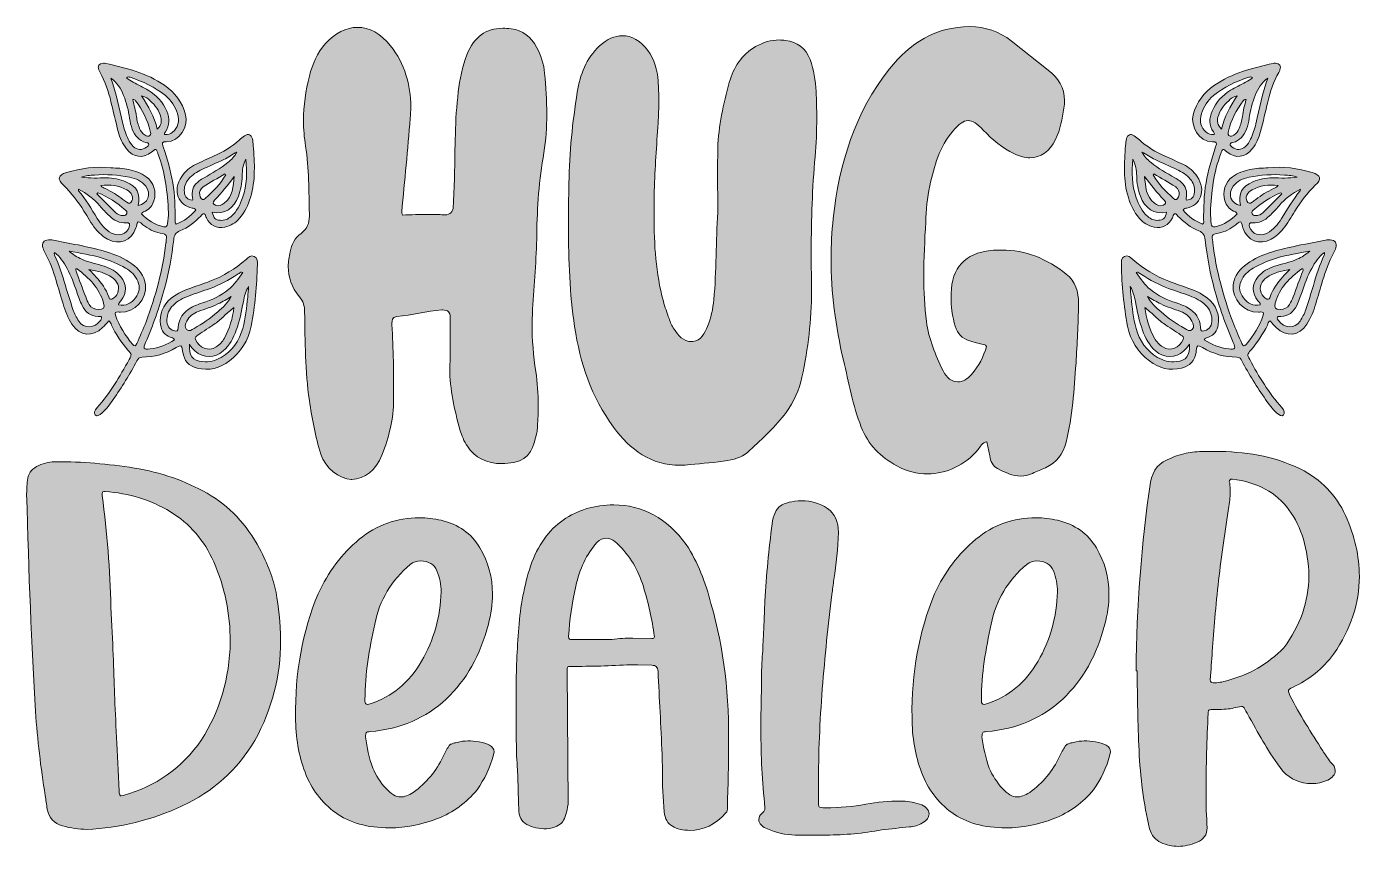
# Model space of a CAD drawing. Header units: inches. Extents: x 153 to 927, y -778 to -302.
import ezdxf

# ---------------------------------------------------------------- set-up
doc = ezdxf.new("R2010")
doc.units = ezdxf.units.IN
doc.header["$MEASUREMENT"] = 0
doc.layers.add('Layer 1', color=7, linetype='Continuous')

# ---------------------------------------------------------------- blocks, each defined once
blk = doc.blocks.new('block 3')
at = {"layer": 'Layer 1', "true_color": 0xe43b40}
h = blk.add_hatch(color=13, dxfattribs=at)
h.dxf.hatch_style = 2
edge = h.paths.add_edge_path()
edge.add_spline(control_points=[(341.55, -564.83), (334.5, -564.69), (326.49, -558.34), (323.87, -550.19), (320.69, -539.97), (318.76, -529.61), (317.24, -518.97), (314.61, -501.98), (314.75, -484.72), (314.47, -467.59), (314.47, -464.14), (313.65, -461.38), (311.3, -458.61), (306.88, -453.37), (304.95, -447.43), (304.95, -441.21), (304.95, -438.45), (305.36, -435.69), (306.05, -432.79), (306.88, -428.5), (308.67, -424.64), (312.4, -422.01), (315.86, -419.39), (317.24, -415.94), (317.24, -411.93), (317.24, -411.93), (317.24, -410.69), (317.24, -410.69), (316.82, -397.57), (317.1, -384.44), (315.03, -371.32), (314.2, -366.49), (313.79, -361.52), (313.79, -356.54), (313.79, -347.84), (315.03, -339.14), (317.24, -330.72), (319.03, -323.67), (321.79, -317.18), (326.63, -311.79), (332.15, -305.58), (338.65, -302.4), (345, -302.4), (351.91, -302.4), (358.67, -305.99), (364.34, -313.04), (372.62, -323.67), (376.08, -335.69), (376.08, -348.53), (376.08, -350.74), (375.94, -352.95), (375.8, -355.16), (374.42, -373.26), (372.49, -391.35), (370.83, -409.58), (370.83, -410), (371.11, -410.41), (371.24, -411.38), (376.35, -411.24), (381.46, -410.96), (386.57, -410.96), (389.47, -410.96), (392.37, -411.1), (395.27, -411.24), (395.27, -411.24), (395.97, -411.24), (395.97, -411.24), (399.01, -411.24), (400.52, -409.58), (400.8, -406.54), (401.08, -400.74), (401.35, -394.94), (401.49, -389), (401.91, -372.57), (401.63, -356.13), (403.7, -339.83), (404.53, -332.51), (406.05, -325.19), (408.67, -318.42), (413.09, -307.65), (419.59, -302.95), (429.53, -302.95), (431.05, -302.95), (432.57, -302.95), (434.36, -303.23), (441.27, -304.2), (445.97, -307.93), (449.14, -313.87), (451.63, -318.56), (453.42, -323.67), (453.84, -329.06), (454.53, -336.93), (455.08, -344.94), (455.08, -352.95), (455.08, -360.27), (454.67, -367.73), (453.42, -375.19), (450.66, -390.94), (449.42, -406.82), (449.28, -422.7), (449.14, -437.21), (447.62, -451.57), (446.79, -465.94), (446.79, -465.94), (446.52, -474.64), (446.52, -474.64), (446.52, -483.89), (447.35, -493.15), (448.73, -502.26), (449.69, -508.75), (450.11, -515.24), (450.11, -521.6), (450.11, -525.88), (449.97, -530.02), (449.69, -534.17), (449.56, -535.41), (449.56, -536.65), (449.28, -537.9), (447.62, -545.77), (445.55, -553.23), (435.88, -555.02), (433.53, -555.44), (431.33, -555.71), (429.11, -555.71), (420.55, -555.71), (413.09, -552.26), (408.95, -545.63), (407.01, -542.73), (405.63, -539.42), (404.67, -535.96), (401.49, -524.36), (398.73, -512.62), (398.73, -500.33), (398.73, -500.33), (398.87, -497.84), (398.87, -497.84), (399.01, -494.66), (399.01, -491.63), (399.01, -488.45), (399.01, -488.45), (399.01, -470.77), (399.01, -470.77), (399.01, -467.73), (397.76, -466.49), (394.59, -466.49), (394.59, -466.49), (394.17, -466.49), (394.17, -466.49), (385.33, -466.9), (376.77, -469.53), (367.93, -470.36), (365.17, -470.63), (365.17, -472.57), (365.17, -474.36), (365.17, -474.36), (365.17, -474.91), (365.17, -474.91), (365.44, -482.1), (365.86, -489.14), (365.99, -496.18), (365.99, -496.18), (366.13, -518.28), (366.13, -518.28), (366.13, -529.61), (363.51, -540.24), (359.37, -550.74), (355.91, -559.44), (349.28, -564.83), (341.82, -564.83), (341.82, -564.83), (341.55, -564.83), (341.55, -564.83)], knot_values=[0, 0, 0, 0, 1, 1, 1, 2, 2, 2, 3, 3, 3, 4, 4, 4, 5, 5, 5, 6, 6, 6, 7, 7, 7, 8, 8, 8, 9, 9, 9, 10, 10, 10, 11, 11, 11, 12, 12, 12, 13, 13, 13, 14, 14, 14, 15, 15, 15, 16, 16, 16, 17, 17, 17, 18, 18, 18, 19, 19, 19, 20, 20, 20, 21, 21, 21, 22, 22, 22, 23, 23, 23, 24, 24, 24, 25, 25, 25, 26, 26, 26, 27, 27, 27, 28, 28, 28, 29, 29, 29, 30, 30, 30, 31, 31, 31, 32, 32, 32, 33, 33, 33, 34, 34, 34, 35, 35, 35, 36, 36, 36, 37, 37, 37, 38, 38, 38, 39, 39, 39, 40, 40, 40, 41, 41, 41, 42, 42, 42, 43, 43, 43, 44, 44, 44, 45, 45, 45, 46, 46, 46, 47, 47, 47, 48, 48, 48, 49, 49, 49, 50, 50, 50, 51, 51, 51, 52, 52, 52, 53, 53, 53, 54, 54, 54, 55, 55, 55, 56, 56, 56, 57, 57, 57, 57], degree=3, periodic=1)
h = blk.add_hatch(color=13, dxfattribs=at)
h.dxf.hatch_style = 2
edge = h.paths.add_edge_path()
edge.add_spline(control_points=[(493.77, -534.44), (481.06, -517.04), (474.43, -497.29), (471.26, -476.16), (468.36, -456.96), (467.67, -437.62), (467.67, -418.28), (467.67, -409.86), (467.8, -401.3), (467.94, -392.87), (468.22, -375.05), (470.01, -357.51), (472.78, -339.97), (474.43, -329.75), (477.89, -320.49), (485.76, -313.17), (490.04, -309.17), (494.6, -307.24), (499.02, -307.24), (504.41, -307.24), (509.65, -310.14), (513.8, -315.8), (517.67, -321.19), (519.19, -327.12), (519.74, -333.62), (520.01, -337.35), (520.15, -341.07), (520.15, -344.8), (520.15, -349.22), (520.01, -353.51), (519.74, -357.93), (518.91, -371.05), (517.8, -384.17), (517.53, -397.29), (517.53, -397.29), (517.39, -411.79), (517.39, -411.79), (517.39, -428.5), (518.36, -445.08), (522.78, -461.38), (523.74, -464.83), (524.85, -468.15), (526.09, -471.46), (526.78, -473.67), (527.75, -475.74), (528.99, -477.54), (531.48, -481.27), (534.38, -484.86), (539.21, -484.86), (539.21, -484.86), (539.9, -484.86), (539.9, -484.86), (544.74, -484.31), (546.81, -480.02), (548.47, -476.02), (550.54, -471.18), (551.51, -465.94), (552.06, -460.55), (553.72, -443.7), (553.16, -426.71), (554.41, -409.72), (554.41, -409.72), (554.27, -385), (554.27, -385), (554.27, -385), (554.41, -372.57), (554.41, -372.57), (554.82, -359.58), (557.72, -346.88), (561.04, -334.44), (563.52, -325.61), (568.22, -318.28), (576.37, -313.59), (580.79, -310.96), (585.35, -309.72), (590.04, -309.72), (591.29, -309.72), (592.53, -309.86), (593.77, -310), (600.54, -310.83), (605.51, -314.42), (608, -321.05), (610.21, -327.12), (611.17, -333.2), (611.45, -339.69), (611.73, -344.8), (611.87, -349.91), (611.87, -354.89), (611.87, -362.48), (611.59, -370.08), (610.9, -377.54), (609.24, -395.63), (608.69, -413.86), (608.69, -432.1), (608.69, -432.1), (608.83, -455.44), (608.83, -455.44), (608.83, -472.29), (606.89, -488.86), (603.3, -505.44), (601.64, -512.9), (598.74, -519.8), (594.05, -526.02), (587.97, -534.17), (580.37, -540.94), (573.05, -547.98), (569.6, -551.43), (565.18, -553.09), (560.21, -553.92), (552.89, -555.16), (545.57, -555.44), (538.39, -556.27), (536.31, -556.54), (534.38, -556.68), (532.45, -556.68), (515.87, -556.68), (503.58, -547.84), (493.77, -534.44)], knot_values=[0, 0, 0, 0, 1, 1, 1, 2, 2, 2, 3, 3, 3, 4, 4, 4, 5, 5, 5, 6, 6, 6, 7, 7, 7, 8, 8, 8, 9, 9, 9, 10, 10, 10, 11, 11, 11, 12, 12, 12, 13, 13, 13, 14, 14, 14, 15, 15, 15, 16, 16, 16, 17, 17, 17, 18, 18, 18, 19, 19, 19, 20, 20, 20, 21, 21, 21, 22, 22, 22, 23, 23, 23, 24, 24, 24, 25, 25, 25, 26, 26, 26, 27, 27, 27, 28, 28, 28, 29, 29, 29, 30, 30, 30, 31, 31, 31, 32, 32, 32, 33, 33, 33, 34, 34, 34, 35, 35, 35, 36, 36, 36, 37, 37, 37, 38, 38, 38, 39, 39, 39, 39], degree=3, periodic=1)
h = blk.add_hatch(color=13, dxfattribs=at)
h.dxf.hatch_style = 2
edge = h.paths.add_edge_path()
edge.add_spline(control_points=[(716.85, -558.62), (714.09, -557.23), (712.84, -554.2), (712.29, -551.16), (712.29, -551.16), (710.64, -543.01), (710.64, -543.01), (707.74, -543.42), (707.04, -545.91), (705.52, -547.56), (697.79, -556.68), (687.16, -561.65), (676.24, -561.65), (670.17, -561.65), (664.09, -560.13), (658.29, -556.96), (648.9, -551.85), (641.71, -544.66), (637.71, -534.44), (632.74, -521.87), (630.52, -508.61), (627.35, -495.63), (622.79, -476.02), (620.17, -456.27), (620.17, -436.38), (620.17, -428.78), (620.58, -421.05), (621.41, -413.45), (624.86, -381.68), (633.98, -351.85), (654.14, -326.43), (665.88, -311.66), (681.08, -301.99), (700.83, -301.99), (709.81, -301.99), (717.82, -304.75), (724.86, -310.27), (724.86, -310.27), (746.27, -327.26), (746.27, -327.26), (752.21, -331.68), (755.8, -337.62), (755.8, -344.94), (755.8, -346.32), (755.66, -347.7), (755.39, -349.22), (754.28, -355.44), (753.45, -361.65), (750.55, -367.46), (747.1, -374.5), (741.99, -378.09), (735.64, -378.09), (732.87, -378.09), (729.83, -377.4), (726.66, -375.88), (719.61, -372.43), (713.95, -367.59), (708.56, -362.07), (704.97, -358.34), (702.35, -356.54), (699.72, -356.54), (697.1, -356.54), (694.48, -358.48), (690.88, -362.62), (683.01, -371.74), (680.11, -383.06), (677.49, -394.39), (675.83, -401.43), (675.55, -408.48), (675.14, -415.52), (674.58, -426.02), (674.03, -436.52), (674.03, -447.01), (674.03, -455.71), (674.45, -464.42), (675.55, -473.12), (676.93, -483.34), (680.8, -492.73), (685.22, -501.85), (687.29, -505.99), (690.47, -508.2), (693.78, -508.2), (696.41, -508.2), (699.31, -506.82), (701.8, -503.92), (706.08, -499.08), (708.7, -493.42), (710.5, -487.76), (709.81, -487.07), (709.81, -486.65), (709.53, -486.65), (694.89, -483.89), (692.68, -481.82), (690.33, -466.76), (690.06, -464.42), (689.92, -461.93), (689.92, -459.44), (689.92, -459.44), (689.92, -456.96), (689.92, -456.96), (690.19, -441.9), (697.93, -433.62), (712.98, -431.96), (715.06, -431.68), (717.13, -431.68), (719.2, -431.68), (733.15, -431.68), (745.58, -436.79), (756.77, -445.63), (762.15, -449.78), (763.95, -455.99), (763.95, -462.62), (763.95, -462.62), (763.95, -463.31), (763.95, -463.31), (763.67, -474.64), (763.12, -486.1), (762.43, -497.43), (761.33, -512.76), (760.36, -528.23), (756.63, -543.28), (754.83, -550.33), (751.24, -555.16), (744.75, -558.06), (742.26, -559.17), (739.64, -560.13), (737.16, -561.38), (734.81, -562.48), (732.6, -562.9), (730.39, -562.9), (725.69, -562.9), (721.27, -560.82), (716.85, -558.62)], knot_values=[0, 0, 0, 0, 1, 1, 1, 2, 2, 2, 3, 3, 3, 4, 4, 4, 5, 5, 5, 6, 6, 6, 7, 7, 7, 8, 8, 8, 9, 9, 9, 10, 10, 10, 11, 11, 11, 12, 12, 12, 13, 13, 13, 14, 14, 14, 15, 15, 15, 16, 16, 16, 17, 17, 17, 18, 18, 18, 19, 19, 19, 20, 20, 20, 21, 21, 21, 22, 22, 22, 23, 23, 23, 24, 24, 24, 25, 25, 25, 26, 26, 26, 27, 27, 27, 28, 28, 28, 29, 29, 29, 30, 30, 30, 31, 31, 31, 32, 32, 32, 33, 33, 33, 34, 34, 34, 35, 35, 35, 36, 36, 36, 37, 37, 37, 38, 38, 38, 39, 39, 39, 40, 40, 40, 41, 41, 41, 42, 42, 42, 43, 43, 43, 44, 44, 44, 44], degree=3, periodic=1)
at = {"layer": 'Layer 1', "lineweight": 0}
for points, knots in [([(341.55, -564.83), (334.5, -564.69), (326.49, -558.34), (323.87, -550.19), (320.69, -539.97), (318.76, -529.61), (317.24, -518.97), (314.61, -501.98), (314.75, -484.72), (314.47, -467.59), (314.47, -464.14), (313.65, -461.38), (311.3, -458.61), (306.88, -453.37), (304.95, -447.43), (304.95, -441.21), (304.95, -438.45), (305.36, -435.69), (306.05, -432.79), (306.88, -428.5), (308.67, -424.64), (312.4, -422.01), (315.86, -419.39), (317.24, -415.94), (317.24, -411.93), (317.24, -411.93), (317.24, -410.69), (317.24, -410.69), (316.82, -397.57), (317.1, -384.44), (315.03, -371.32), (314.2, -366.49), (313.79, -361.52), (313.79, -356.54), (313.79, -347.84), (315.03, -339.14), (317.24, -330.72), (319.03, -323.67), (321.79, -317.18), (326.63, -311.79), (332.15, -305.58), (338.65, -302.4), (345, -302.4), (351.91, -302.4), (358.67, -305.99), (364.34, -313.04), (372.62, -323.67), (376.08, -335.69), (376.08, -348.53), (376.08, -350.74), (375.94, -352.95), (375.8, -355.16), (374.42, -373.26), (372.49, -391.35), (370.83, -409.58), (370.83, -410), (371.11, -410.41), (371.24, -411.38), (376.35, -411.24), (381.46, -410.96), (386.57, -410.96), (389.47, -410.96), (392.37, -411.1), (395.27, -411.24), (395.27, -411.24), (395.97, -411.24), (395.97, -411.24), (399.01, -411.24), (400.52, -409.58), (400.8, -406.54), (401.08, -400.74), (401.35, -394.94), (401.49, -389), (401.91, -372.57), (401.63, -356.13), (403.7, -339.83), (404.53, -332.51), (406.05, -325.19), (408.67, -318.42), (413.09, -307.65), (419.59, -302.95), (429.53, -302.95), (431.05, -302.95), (432.57, -302.95), (434.36, -303.23), (441.27, -304.2), (445.97, -307.93), (449.14, -313.87), (451.63, -318.56), (453.42, -323.67), (453.84, -329.06), (454.53, -336.93), (455.08, -344.94), (455.08, -352.95), (455.08, -360.27), (454.67, -367.73), (453.42, -375.19), (450.66, -390.94), (449.42, -406.82), (449.28, -422.7), (449.14, -437.21), (447.62, -451.57), (446.79, -465.94), (446.79, -465.94), (446.52, -474.64), (446.52, -474.64), (446.52, -483.89), (447.35, -493.15), (448.73, -502.26), (449.69, -508.75), (450.11, -515.24), (450.11, -521.6), (450.11, -525.88), (449.97, -530.02), (449.69, -534.17), (449.56, -535.41), (449.56, -536.65), (449.28, -537.9), (447.62, -545.77), (445.55, -553.23), (435.88, -555.02), (433.53, -555.44), (431.33, -555.71), (429.11, -555.71), (420.55, -555.71), (413.09, -552.26), (408.95, -545.63), (407.01, -542.73), (405.63, -539.42), (404.67, -535.96), (401.49, -524.36), (398.73, -512.62), (398.73, -500.33), (398.73, -500.33), (398.87, -497.84), (398.87, -497.84), (399.01, -494.66), (399.01, -491.63), (399.01, -488.45), (399.01, -488.45), (399.01, -470.77), (399.01, -470.77), (399.01, -467.73), (397.76, -466.49), (394.59, -466.49), (394.59, -466.49), (394.17, -466.49), (394.17, -466.49), (385.33, -466.9), (376.77, -469.53), (367.93, -470.36), (365.17, -470.63), (365.17, -472.57), (365.17, -474.36), (365.17, -474.36), (365.17, -474.91), (365.17, -474.91), (365.44, -482.1), (365.86, -489.14), (365.99, -496.18), (365.99, -496.18), (366.13, -518.28), (366.13, -518.28), (366.13, -529.61), (363.51, -540.24), (359.37, -550.74), (355.91, -559.44), (349.28, -564.83), (341.82, -564.83), (341.82, -564.83), (341.55, -564.83), (341.55, -564.83)], [0, 0, 0, 0, 1, 1, 1, 2, 2, 2, 3, 3, 3, 4, 4, 4, 5, 5, 5, 6, 6, 6, 7, 7, 7, 8, 8, 8, 9, 9, 9, 10, 10, 10, 11, 11, 11, 12, 12, 12, 13, 13, 13, 14, 14, 14, 15, 15, 15, 16, 16, 16, 17, 17, 17, 18, 18, 18, 19, 19, 19, 20, 20, 20, 21, 21, 21, 22, 22, 22, 23, 23, 23, 24, 24, 24, 25, 25, 25, 26, 26, 26, 27, 27, 27, 28, 28, 28, 29, 29, 29, 30, 30, 30, 31, 31, 31, 32, 32, 32, 33, 33, 33, 34, 34, 34, 35, 35, 35, 36, 36, 36, 37, 37, 37, 38, 38, 38, 39, 39, 39, 40, 40, 40, 41, 41, 41, 42, 42, 42, 43, 43, 43, 44, 44, 44, 45, 45, 45, 46, 46, 46, 47, 47, 47, 48, 48, 48, 49, 49, 49, 50, 50, 50, 51, 51, 51, 52, 52, 52, 53, 53, 53, 54, 54, 54, 55, 55, 55, 56, 56, 56, 57, 57, 57, 57]), ([(493.77, -534.44), (481.06, -517.04), (474.43, -497.29), (471.26, -476.16), (468.36, -456.96), (467.67, -437.62), (467.67, -418.28), (467.67, -409.86), (467.8, -401.3), (467.94, -392.87), (468.22, -375.05), (470.01, -357.51), (472.78, -339.97), (474.43, -329.75), (477.89, -320.49), (485.76, -313.17), (490.04, -309.17), (494.6, -307.24), (499.02, -307.24), (504.41, -307.24), (509.65, -310.14), (513.8, -315.8), (517.67, -321.19), (519.19, -327.12), (519.74, -333.62), (520.01, -337.35), (520.15, -341.07), (520.15, -344.8), (520.15, -349.22), (520.01, -353.51), (519.74, -357.93), (518.91, -371.05), (517.8, -384.17), (517.53, -397.29), (517.53, -397.29), (517.39, -411.79), (517.39, -411.79), (517.39, -428.5), (518.36, -445.08), (522.78, -461.38), (523.74, -464.83), (524.85, -468.15), (526.09, -471.46), (526.78, -473.67), (527.75, -475.74), (528.99, -477.54), (531.48, -481.27), (534.38, -484.86), (539.21, -484.86), (539.21, -484.86), (539.9, -484.86), (539.9, -484.86), (544.74, -484.31), (546.81, -480.02), (548.47, -476.02), (550.54, -471.18), (551.51, -465.94), (552.06, -460.55), (553.72, -443.7), (553.16, -426.71), (554.41, -409.72), (554.41, -409.72), (554.27, -385), (554.27, -385), (554.27, -385), (554.41, -372.57), (554.41, -372.57), (554.82, -359.58), (557.72, -346.88), (561.04, -334.44), (563.52, -325.61), (568.22, -318.28), (576.37, -313.59), (580.79, -310.96), (585.35, -309.72), (590.04, -309.72), (591.29, -309.72), (592.53, -309.86), (593.77, -310), (600.54, -310.83), (605.51, -314.42), (608, -321.05), (610.21, -327.12), (611.17, -333.2), (611.45, -339.69), (611.73, -344.8), (611.87, -349.91), (611.87, -354.89), (611.87, -362.48), (611.59, -370.08), (610.9, -377.54), (609.24, -395.63), (608.69, -413.86), (608.69, -432.1), (608.69, -432.1), (608.83, -455.44), (608.83, -455.44), (608.83, -472.29), (606.89, -488.86), (603.3, -505.44), (601.64, -512.9), (598.74, -519.8), (594.05, -526.02), (587.97, -534.17), (580.37, -540.94), (573.05, -547.98), (569.6, -551.43), (565.18, -553.09), (560.21, -553.92), (552.89, -555.16), (545.57, -555.44), (538.39, -556.27), (536.31, -556.54), (534.38, -556.68), (532.45, -556.68), (515.87, -556.68), (503.58, -547.84), (493.77, -534.44)], [0, 0, 0, 0, 1, 1, 1, 2, 2, 2, 3, 3, 3, 4, 4, 4, 5, 5, 5, 6, 6, 6, 7, 7, 7, 8, 8, 8, 9, 9, 9, 10, 10, 10, 11, 11, 11, 12, 12, 12, 13, 13, 13, 14, 14, 14, 15, 15, 15, 16, 16, 16, 17, 17, 17, 18, 18, 18, 19, 19, 19, 20, 20, 20, 21, 21, 21, 22, 22, 22, 23, 23, 23, 24, 24, 24, 25, 25, 25, 26, 26, 26, 27, 27, 27, 28, 28, 28, 29, 29, 29, 30, 30, 30, 31, 31, 31, 32, 32, 32, 33, 33, 33, 34, 34, 34, 35, 35, 35, 36, 36, 36, 37, 37, 37, 38, 38, 38, 39, 39, 39, 39]), ([(716.85, -558.62), (714.09, -557.23), (712.84, -554.2), (712.29, -551.16), (712.29, -551.16), (710.64, -543.01), (710.64, -543.01), (707.74, -543.42), (707.04, -545.91), (705.52, -547.56), (697.79, -556.68), (687.16, -561.65), (676.24, -561.65), (670.17, -561.65), (664.09, -560.13), (658.29, -556.96), (648.9, -551.85), (641.71, -544.66), (637.71, -534.44), (632.74, -521.87), (630.52, -508.61), (627.35, -495.63), (622.79, -476.02), (620.17, -456.27), (620.17, -436.38), (620.17, -428.78), (620.58, -421.05), (621.41, -413.45), (624.86, -381.68), (633.98, -351.85), (654.14, -326.43), (665.88, -311.66), (681.08, -301.99), (700.83, -301.99), (709.81, -301.99), (717.82, -304.75), (724.86, -310.27), (724.86, -310.27), (746.27, -327.26), (746.27, -327.26), (752.21, -331.68), (755.8, -337.62), (755.8, -344.94), (755.8, -346.32), (755.66, -347.7), (755.39, -349.22), (754.28, -355.44), (753.45, -361.65), (750.55, -367.46), (747.1, -374.5), (741.99, -378.09), (735.64, -378.09), (732.87, -378.09), (729.83, -377.4), (726.66, -375.88), (719.61, -372.43), (713.95, -367.59), (708.56, -362.07), (704.97, -358.34), (702.35, -356.54), (699.72, -356.54), (697.1, -356.54), (694.48, -358.48), (690.88, -362.62), (683.01, -371.74), (680.11, -383.06), (677.49, -394.39), (675.83, -401.43), (675.55, -408.48), (675.14, -415.52), (674.58, -426.02), (674.03, -436.52), (674.03, -447.01), (674.03, -455.71), (674.45, -464.42), (675.55, -473.12), (676.93, -483.34), (680.8, -492.73), (685.22, -501.85), (687.29, -505.99), (690.47, -508.2), (693.78, -508.2), (696.41, -508.2), (699.31, -506.82), (701.8, -503.92), (706.08, -499.08), (708.7, -493.42), (710.5, -487.76), (709.81, -487.07), (709.81, -486.65), (709.53, -486.65), (694.89, -483.89), (692.68, -481.82), (690.33, -466.76), (690.06, -464.42), (689.92, -461.93), (689.92, -459.44), (689.92, -459.44), (689.92, -456.96), (689.92, -456.96), (690.19, -441.9), (697.93, -433.62), (712.98, -431.96), (715.06, -431.68), (717.13, -431.68), (719.2, -431.68), (733.15, -431.68), (745.58, -436.79), (756.77, -445.63), (762.15, -449.78), (763.95, -455.99), (763.95, -462.62), (763.95, -462.62), (763.95, -463.31), (763.95, -463.31), (763.67, -474.64), (763.12, -486.1), (762.43, -497.43), (761.33, -512.76), (760.36, -528.23), (756.63, -543.28), (754.83, -550.33), (751.24, -555.16), (744.75, -558.06), (742.26, -559.17), (739.64, -560.13), (737.16, -561.38), (734.81, -562.48), (732.6, -562.9), (730.39, -562.9), (725.69, -562.9), (721.27, -560.82), (716.85, -558.62)], [0, 0, 0, 0, 1, 1, 1, 2, 2, 2, 3, 3, 3, 4, 4, 4, 5, 5, 5, 6, 6, 6, 7, 7, 7, 8, 8, 8, 9, 9, 9, 10, 10, 10, 11, 11, 11, 12, 12, 12, 13, 13, 13, 14, 14, 14, 15, 15, 15, 16, 16, 16, 17, 17, 17, 18, 18, 18, 19, 19, 19, 20, 20, 20, 21, 21, 21, 22, 22, 22, 23, 23, 23, 24, 24, 24, 25, 25, 25, 26, 26, 26, 27, 27, 27, 28, 28, 28, 29, 29, 29, 30, 30, 30, 31, 31, 31, 32, 32, 32, 33, 33, 33, 34, 34, 34, 35, 35, 35, 36, 36, 36, 37, 37, 37, 38, 38, 38, 39, 39, 39, 40, 40, 40, 41, 41, 41, 42, 42, 42, 43, 43, 43, 44, 44, 44, 44])]:
    blk.add_open_spline(points, degree=3, knots=knots, dxfattribs=at)
blk = doc.blocks.new('block 4')
at = {"layer": 'Layer 1', "true_color": 0xf4d561}
h = blk.add_hatch(color=41, dxfattribs=at)
h.dxf.hatch_style = 2
edge = h.paths.add_edge_path()
edge.add_spline(control_points=[(821.87, -777.92), (818.29, -777.92), (814.9, -777.17), (811.72, -775.68), (808.53, -774.19), (806.35, -771.55), (805.15, -767.77), (801.76, -753.04), (799.73, -737.86), (799.03, -722.23), (798.33, -706.6), (797.99, -691.23), (797.99, -676.1), (797.99, -676.1), (797.39, -676.1), (797.39, -676.1), (797.58, -638.67), (800.37, -602.14), (805.75, -566.51), (806.94, -559.34), (810.92, -554.67), (817.69, -552.48), (821.87, -550.68), (825.61, -549.59), (828.89, -549.19), (832.18, -548.79), (835.91, -548.59), (840.09, -548.59), (841.08, -548.59), (842.07, -548.59), (843.07, -548.59), (851.63, -548.59), (860.04, -549.34), (868.31, -550.83), (876.56, -552.33), (884.68, -554.97), (892.64, -558.75), (904.78, -564.92), (913.54, -573.93), (918.92, -585.77), (924.29, -597.61), (926.98, -609.41), (926.98, -621.15), (926.98, -636.88), (922, -651.91), (912.05, -666.24), (905.68, -674.8), (897.72, -681.27), (888.16, -685.65), (886.57, -686.25), (885.77, -687.05), (885.77, -688.04), (885.77, -688.04), (886.67, -690.43), (886.67, -690.43), (892.44, -701.38), (898.81, -712.03), (905.78, -722.38), (906.38, -723.38), (907.07, -724.47), (907.87, -725.66), (908.66, -726.86), (909.46, -727.95), (910.26, -728.95), (912.05, -730.54), (912.95, -732.23), (912.95, -734.02), (912.95, -736.22), (911.5, -738.01), (908.62, -739.4), (905.73, -740.79), (902.59, -741.49), (899.21, -741.49), (892.84, -741.49), (887.27, -739.1), (882.49, -734.32), (878.31, -728.55), (874.82, -723.33), (872.04, -718.65), (869.25, -713.97), (866.26, -708.75), (863.08, -702.97), (862.28, -701.38), (861.39, -699.79), (860.39, -698.19), (859.99, -697.2), (859.39, -696.7), (858.6, -696.7), (857.01, -696.9), (855.51, -697.2), (854.12, -697.59), (851.33, -698.19), (848.05, -698.49), (844.27, -698.49), (844.27, -698.49), (841.58, -698.49), (841.58, -698.49), (840.58, -698.49), (839.94, -698.59), (839.64, -698.79), (839.34, -698.99), (839.19, -699.59), (839.19, -700.58), (838.39, -715.91), (838, -731.24), (838, -746.57), (838, -750.35), (838, -753.13), (838, -754.93), (838, -756.72), (838.09, -758.51), (838.3, -760.3), (838.3, -761.9), (838.39, -764.18), (838.59, -767.17), (838.59, -771.15), (836.65, -773.94), (832.77, -775.53), (828.89, -777.12), (825.26, -777.92), (821.87, -777.92)], knot_values=[0, 0, 0, 0, 1, 1, 1, 2, 2, 2, 3, 3, 3, 4, 4, 4, 5, 5, 5, 6, 6, 6, 7, 7, 7, 8, 8, 8, 9, 9, 9, 10, 10, 10, 11, 11, 11, 12, 12, 12, 13, 13, 13, 14, 14, 14, 15, 15, 15, 16, 16, 16, 17, 17, 17, 18, 18, 18, 19, 19, 19, 20, 20, 20, 21, 21, 21, 22, 22, 22, 23, 23, 23, 24, 24, 24, 25, 25, 25, 26, 26, 26, 27, 27, 27, 28, 28, 28, 29, 29, 29, 30, 30, 30, 31, 31, 31, 32, 32, 32, 33, 33, 33, 34, 34, 34, 35, 35, 35, 36, 36, 36, 37, 37, 37, 38, 38, 38, 39, 39, 39, 40, 40, 40, 40], degree=3, periodic=1)
edge = h.paths.add_edge_path()
edge.add_spline(control_points=[(842.18, -682.96), (844.76, -682.96), (847.35, -682.57), (849.94, -681.77), (862.88, -678.39), (873.93, -672.02), (883.09, -662.66), (892.64, -649.92), (897.52, -635.98), (897.72, -620.86), (897.32, -605.33), (893.43, -592.54), (886.07, -582.49), (878.7, -572.43), (867.75, -566.51), (853.23, -564.72), (852.03, -564.72), (851.43, -565.22), (851.43, -566.21), (851.43, -566.21), (851.73, -567.11), (851.73, -567.11), (851.73, -567.11), (852.03, -570.99), (852.03, -570.99), (852.03, -574.17), (851.73, -577.36), (851.14, -580.54), (850.14, -587.51), (849.14, -594.58), (848.15, -601.74), (845.96, -616.28), (844.27, -630.81), (843.07, -645.34), (842.48, -651.91), (841.98, -658.38), (841.58, -664.75), (841.18, -670.12), (840.78, -675.6), (840.39, -681.17), (840.39, -682.37), (840.98, -682.96), (842.18, -682.96)], knot_values=[0, 0, 0, 0, 1, 1, 1, 2, 2, 2, 3, 3, 3, 4, 4, 4, 5, 5, 5, 6, 6, 6, 7, 7, 7, 8, 8, 8, 9, 9, 9, 10, 10, 10, 11, 11, 11, 12, 12, 12, 13, 13, 13, 14, 14, 14, 14], degree=3, periodic=1)
h = blk.add_hatch(color=41, dxfattribs=at)
h.dxf.hatch_style = 2
edge = h.paths.add_edge_path()
edge.add_spline(control_points=[(187.95, -768.06), (183.37, -768.06), (178.65, -767.37), (173.77, -765.97), (168.89, -764.58), (165.96, -761.4), (164.96, -756.42), (164.56, -753.63), (164.17, -750.95), (163.77, -748.36), (161.18, -732.23), (159.29, -716.01), (158.09, -699.68), (155.9, -661.66), (154.21, -619.46), (153.02, -573.08), (153.02, -570.29), (153.21, -567.31), (153.62, -564.12), (154.41, -560.74), (156.55, -558.3), (160.04, -556.81), (163.52, -555.31), (166.95, -554.57), (170.34, -554.57), (185.07, -554.57), (200.15, -555.81), (215.58, -558.3), (231, -560.79), (245.09, -565.66), (257.83, -572.93), (270.57, -580.2), (280.72, -590.9), (288.29, -605.03), (293.06, -613.99), (296.24, -622.5), (297.84, -630.56), (299.43, -638.62), (300.33, -647.93), (300.53, -658.48), (300.53, -678.78), (295.55, -698.09), (285.6, -716.41), (275.24, -733.53), (261.16, -746.22), (243.35, -754.48), (225.53, -762.74), (207.07, -767.27), (187.95, -768.06)], knot_values=[0, 0, 0, 0, 1, 1, 1, 2, 2, 2, 3, 3, 3, 4, 4, 4, 5, 5, 5, 6, 6, 6, 7, 7, 7, 8, 8, 8, 9, 9, 9, 10, 10, 10, 11, 11, 11, 12, 12, 12, 13, 13, 13, 14, 14, 14, 15, 15, 15, 16, 16, 16, 16], degree=3, periodic=1)
edge = h.paths.add_edge_path()
edge.add_spline(control_points=[(209.16, -748.36), (228.07, -743.18), (243.2, -732.43), (254.54, -716.11), (265.29, -699.39), (270.86, -680.38), (271.26, -659.08), (271.26, -642.95), (268.08, -627.53), (261.71, -612.79), (256.13, -600.25), (247.72, -590.55), (236.48, -583.68), (225.23, -576.81), (212.54, -572.88), (198.41, -571.88), (197.41, -571.69), (196.91, -572.08), (196.91, -573.08), (196.91, -573.08), (196.91, -574.27), (196.91, -574.27), (199.7, -595.77), (201.39, -617.37), (201.99, -639.07), (202.98, -659.18), (203.68, -676), (204.08, -689.53), (204.68, -704.27), (205.57, -723.08), (206.77, -745.97), (206.77, -746.17), (206.77, -746.47), (206.77, -746.87), (206.77, -747.27), (206.87, -747.66), (207.07, -748.06), (207.26, -748.46), (207.56, -748.66), (207.96, -748.66), (207.96, -748.66), (209.16, -748.36), (209.16, -748.36)], knot_values=[0, 0, 0, 0, 1, 1, 1, 2, 2, 2, 3, 3, 3, 4, 4, 4, 5, 5, 5, 6, 6, 6, 7, 7, 7, 8, 8, 8, 9, 9, 9, 10, 10, 10, 11, 11, 11, 12, 12, 12, 13, 13, 13, 14, 14, 14, 14], degree=3, periodic=1)
h = blk.add_hatch(color=41, dxfattribs=at)
h.dxf.hatch_style = 2
edge = h.paths.add_edge_path()
edge.add_spline(control_points=[(538.21, -768.66), (534.23, -768.66), (530.84, -767.86), (528.06, -766.27), (525.27, -764.68), (523.68, -761.9), (523.28, -757.91), (522.48, -749.95), (522.18, -741.99), (522.38, -734.02), (522.18, -730.84), (522.09, -727.66), (522.09, -724.47), (521.68, -716.31), (521.29, -708.15), (520.89, -699.98), (520.49, -692.02), (520.09, -684.16), (519.7, -676.39), (519.5, -675), (519.15, -674.06), (518.65, -673.56), (518.15, -673.06), (517.31, -672.81), (516.11, -672.81), (516.11, -672.81), (508.05, -672.51), (508.05, -672.51), (502.28, -672.51), (496.5, -672.71), (490.73, -673.11), (484.96, -673.31), (479.18, -673.41), (473.41, -673.41), (473.41, -673.41), (468.93, -673.41), (468.93, -673.41), (467.94, -673.41), (467.34, -673.61), (467.14, -674.01), (466.94, -674.41), (466.84, -674.9), (466.84, -675.5), (466.84, -675.5), (467.44, -753.43), (467.44, -753.43), (466.84, -758.02), (465.8, -761.4), (464.31, -763.58), (462.81, -765.78), (459.68, -767.17), (454.9, -767.77), (450.52, -767.77), (446.73, -766.92), (443.55, -765.23), (440.37, -763.54), (438.78, -760.5), (438.78, -756.12), (438.58, -747.56), (438.37, -740.99), (438.18, -736.41), (437.98, -731.83), (437.78, -728.35), (437.58, -725.96), (437.58, -722.98), (437.53, -720.39), (437.43, -718.2), (437.33, -716.01), (437.28, -712.73), (437.28, -708.34), (437.28, -703.97), (437.28, -697.2), (437.28, -688.04), (437.28, -676.1), (437.78, -663.75), (438.78, -651.01), (439.77, -638.27), (442.06, -626.33), (445.64, -615.18), (449.82, -603.24), (456.14, -594.33), (464.6, -588.46), (473.06, -582.59), (482.87, -579.65), (494.02, -579.65), (510.74, -579.65), (524.77, -587.31), (536.12, -602.64), (542.69, -613.19), (547.47, -624.64), (550.45, -636.98), (558.02, -663.25), (561.4, -691.13), (560.6, -720.59), (560.6, -728.75), (560.5, -736.81), (560.31, -744.77), (560.11, -748.36), (560.01, -751.94), (560.01, -755.52), (560.01, -756.12), (559.96, -756.67), (559.86, -757.17), (559.76, -757.66), (559.51, -758.11), (559.11, -758.51), (553.14, -765.28), (546.17, -768.66), (538.21, -768.66)], knot_values=[0, 0, 0, 0, 1, 1, 1, 2, 2, 2, 3, 3, 3, 4, 4, 4, 5, 5, 5, 6, 6, 6, 7, 7, 7, 8, 8, 8, 9, 9, 9, 10, 10, 10, 11, 11, 11, 12, 12, 12, 13, 13, 13, 14, 14, 14, 15, 15, 15, 16, 16, 16, 17, 17, 17, 18, 18, 18, 19, 19, 19, 20, 20, 20, 21, 21, 21, 22, 22, 22, 23, 23, 23, 24, 24, 24, 25, 25, 25, 26, 26, 26, 27, 27, 27, 28, 28, 28, 29, 29, 29, 30, 30, 30, 31, 31, 31, 32, 32, 32, 33, 33, 33, 34, 34, 34, 35, 35, 35, 36, 36, 36, 36], degree=3, periodic=1)
edge = h.paths.add_edge_path()
edge.add_spline(control_points=[(492.82, -657.88), (497, -657.28), (501.08, -656.99), (505.07, -656.99), (505.07, -656.99), (516.11, -657.28), (516.11, -657.28), (517.11, -657.28), (517.61, -656.89), (517.61, -656.09), (517.41, -655.3), (517.31, -654.6), (517.31, -654), (515.91, -644.44), (513.67, -634.89), (510.59, -625.33), (507.5, -615.78), (502.18, -607.62), (494.61, -600.85), (493.02, -599.65), (491.43, -599.06), (489.84, -599.06), (487.84, -599.06), (485.95, -599.85), (484.16, -601.44), (478.19, -608.41), (474.11, -616.88), (471.92, -626.83), (469.73, -636.78), (468.34, -646.53), (467.74, -656.09), (467.74, -656.89), (467.89, -657.39), (468.19, -657.58), (468.49, -657.78), (469.03, -657.88), (469.83, -657.88), (469.83, -657.88), (492.82, -657.88), (492.82, -657.88)], knot_values=[0, 0, 0, 0, 1, 1, 1, 2, 2, 2, 3, 3, 3, 4, 4, 4, 5, 5, 5, 6, 6, 6, 7, 7, 7, 8, 8, 8, 9, 9, 9, 10, 10, 10, 11, 11, 11, 12, 12, 12, 13, 13, 13, 13], degree=3, periodic=1)
h = blk.add_hatch(color=41, dxfattribs=at)
h.dxf.hatch_style = 2
edge = h.paths.add_edge_path()
edge.add_spline(control_points=[(599.42, -771.35), (593.84, -771.35), (588.47, -770.15), (583.3, -767.77), (581.9, -767.37), (580.71, -766.67), (579.71, -765.68), (578.71, -764.68), (578.22, -763.58), (578.22, -762.39), (578.22, -761), (578.82, -759.81), (580.01, -758.81), (580.01, -758.81), (580.31, -758.51), (580.31, -758.51), (580.71, -758.11), (581.06, -757.72), (581.35, -757.31), (581.65, -756.92), (581.8, -756.32), (581.8, -755.52), (580.21, -740.4), (579.41, -725.27), (579.41, -710.14), (579.41, -708.15), (579.41, -706.16), (579.41, -704.16), (579.61, -695.61), (579.71, -689.23), (579.71, -685.05), (579.71, -680.87), (579.76, -677.59), (579.86, -675.2), (579.96, -672.81), (580.11, -669.82), (580.31, -666.24), (580.71, -661.27), (581.2, -651.01), (581.8, -635.49), (582.6, -620.36), (583.99, -605.43), (585.98, -590.7), (586.58, -585.52), (588.17, -582.04), (590.76, -580.25), (593.34, -578.45), (597.43, -577.46), (603, -577.26), (608.77, -577.26), (613.8, -578.75), (618.08, -581.74), (622.36, -584.72), (624.5, -589.4), (624.5, -595.77), (624.1, -604.93), (623.2, -613.99), (621.81, -622.95), (621.41, -625.93), (621.02, -628.82), (620.62, -631.6), (618.43, -649.32), (616.59, -667.64), (615.1, -686.55), (613.6, -705.46), (612.86, -723.98), (612.86, -742.09), (612.86, -742.09), (612.86, -751.64), (612.86, -751.64), (612.86, -753.43), (613.01, -754.53), (613.3, -754.93), (613.6, -755.33), (614.84, -755.52), (617.04, -755.52), (625.2, -755.52), (632.96, -754.83), (640.33, -753.43), (647.09, -752.24), (653.77, -751.64), (660.33, -751.64), (664.11, -751.64), (667.85, -752.24), (671.53, -753.43), (675.21, -754.63), (677.06, -756.52), (677.06, -759.11), (677.06, -761.1), (675.81, -762.84), (673.32, -764.33), (670.83, -765.82), (668.29, -766.57), (665.71, -766.57), (660.33, -767.17), (654.96, -767.77), (649.58, -768.36), (639.03, -770.35), (628.28, -771.35), (617.34, -771.35), (617.34, -771.35), (599.42, -771.35), (599.42, -771.35)], knot_values=[0, 0, 0, 0, 1, 1, 1, 2, 2, 2, 3, 3, 3, 4, 4, 4, 5, 5, 5, 6, 6, 6, 7, 7, 7, 8, 8, 8, 9, 9, 9, 10, 10, 10, 11, 11, 11, 12, 12, 12, 13, 13, 13, 14, 14, 14, 15, 15, 15, 16, 16, 16, 17, 17, 17, 18, 18, 18, 19, 19, 19, 20, 20, 20, 21, 21, 21, 22, 22, 22, 23, 23, 23, 24, 24, 24, 25, 25, 25, 26, 26, 26, 27, 27, 27, 28, 28, 28, 29, 29, 29, 30, 30, 30, 31, 31, 31, 32, 32, 32, 33, 33, 33, 34, 34, 34, 34], degree=3, periodic=1)
h = blk.add_hatch(color=41, dxfattribs=at)
h.dxf.hatch_style = 2
edge = h.paths.add_edge_path()
edge.add_spline(control_points=[(363.83, -767.17), (350.89, -767.17), (340.39, -764.23), (332.33, -758.36), (324.27, -752.49), (318.39, -744.68), (314.71, -734.92), (311.02, -725.17), (309.19, -714.52), (309.19, -702.97), (308.79, -677.29), (313.17, -653.4), (322.32, -631.3), (328.1, -618.57), (336.06, -608.01), (346.21, -599.65), (356.36, -591.29), (368.01, -587.11), (381.15, -587.11), (385.33, -587.11), (389.51, -587.61), (393.69, -588.61), (403.84, -590.99), (411.35, -596.32), (416.23, -604.58), (421.11, -612.84), (423.55, -621.75), (423.55, -631.3), (423.55, -637.28), (422.75, -643.15), (421.16, -648.92), (416.58, -666.84), (408.42, -681.32), (396.68, -692.37), (384.93, -703.42), (370.2, -709.74), (352.48, -711.33), (351.29, -711.33), (350.54, -711.53), (350.24, -711.93), (349.94, -712.33), (349.8, -713.12), (349.8, -714.32), (350.59, -720.49), (351.98, -726.56), (353.98, -732.53), (355.96, -736.91), (358.5, -740.79), (361.59, -744.18), (364.67, -747.56), (367.51, -749.25), (370.1, -749.25), (372.29, -749.25), (374.78, -748.36), (377.57, -746.57), (385.13, -741.19), (390.9, -734.22), (394.88, -725.66), (395.88, -723.68), (396.97, -721.68), (398.17, -719.69), (398.56, -719.09), (399.06, -718.7), (399.66, -718.5), (400.26, -718.3), (400.86, -718.1), (401.45, -717.9), (402.05, -717.9), (402.55, -717.8), (402.95, -717.6), (405.14, -717.01), (407.23, -716.71), (409.22, -716.71), (411.2, -716.71), (413.4, -716.91), (415.79, -717.3), (418.17, -717.7), (420.21, -718.35), (421.91, -719.24), (423.6, -720.14), (424.45, -721.39), (424.45, -722.98), (424.45, -722.98), (424.15, -724.77), (424.15, -724.77), (422.16, -732.13), (418.97, -738.9), (414.59, -745.07), (408.42, -752.64), (400.75, -758.21), (391.6, -761.79), (382.44, -765.38), (373.18, -767.17), (363.83, -767.17)], knot_values=[0, 0, 0, 0, 1, 1, 1, 2, 2, 2, 3, 3, 3, 4, 4, 4, 5, 5, 5, 6, 6, 6, 7, 7, 7, 8, 8, 8, 9, 9, 9, 10, 10, 10, 11, 11, 11, 12, 12, 12, 13, 13, 13, 14, 14, 14, 15, 15, 15, 16, 16, 16, 17, 17, 17, 18, 18, 18, 19, 19, 19, 20, 20, 20, 21, 21, 21, 22, 22, 22, 23, 23, 23, 24, 24, 24, 25, 25, 25, 26, 26, 26, 27, 27, 27, 28, 28, 28, 29, 29, 29, 30, 30, 30, 31, 31, 31, 31], degree=3, periodic=1)
edge = h.paths.add_edge_path()
edge.add_spline(control_points=[(352.48, -695.21), (365.22, -691.03), (375.18, -682.77), (382.34, -670.42), (389.51, -658.08), (393.29, -644.64), (393.69, -630.11), (393.69, -625.93), (392.89, -621.9), (391.3, -618.02), (389.71, -614.14), (386.52, -612.2), (381.75, -612.2), (379.55, -612.2), (377.57, -612.89), (375.77, -614.29), (364.82, -623.45), (357.96, -634.99), (355.17, -648.92), (353.58, -656.09), (352.23, -663.31), (351.14, -670.57), (350.04, -677.84), (349.5, -685.26), (349.5, -692.82), (349.5, -692.82), (349.5, -693.71), (349.5, -693.71), (349.5, -694.91), (349.99, -695.5), (350.99, -695.5), (350.99, -695.5), (352.48, -695.21), (352.48, -695.21)], knot_values=[0, 0, 0, 0, 1, 1, 1, 2, 2, 2, 3, 3, 3, 4, 4, 4, 5, 5, 5, 6, 6, 6, 7, 7, 7, 8, 8, 8, 9, 9, 9, 10, 10, 10, 11, 11, 11, 11], degree=3, periodic=1)
h = blk.add_hatch(color=41, dxfattribs=at)
h.dxf.hatch_style = 2
edge = h.paths.add_edge_path()
edge.add_spline(control_points=[(721.84, -767.17), (708.9, -767.17), (698.4, -764.23), (690.34, -758.36), (682.28, -752.49), (676.4, -744.68), (672.72, -734.92), (669.04, -725.17), (667.2, -714.52), (667.2, -702.97), (666.8, -677.29), (671.18, -653.4), (680.34, -631.3), (686.11, -618.57), (694.07, -608.01), (704.22, -599.65), (714.38, -591.29), (726.02, -587.11), (739.16, -587.11), (743.34, -587.11), (747.52, -587.61), (751.7, -588.61), (761.86, -590.99), (769.37, -596.32), (774.25, -604.58), (779.12, -612.84), (781.56, -621.75), (781.56, -631.3), (781.56, -637.28), (780.77, -643.15), (779.17, -648.92), (774.59, -666.84), (766.43, -681.32), (754.69, -692.37), (742.94, -703.42), (728.21, -709.74), (710.5, -711.33), (709.3, -711.33), (708.55, -711.53), (708.26, -711.93), (707.96, -712.33), (707.81, -713.12), (707.81, -714.32), (708.6, -720.49), (710, -726.56), (711.99, -732.53), (713.98, -736.91), (716.52, -740.79), (719.6, -744.18), (722.69, -747.56), (725.53, -749.25), (728.11, -749.25), (730.3, -749.25), (732.79, -748.36), (735.58, -746.57), (743.14, -741.19), (748.91, -734.22), (752.9, -725.66), (753.89, -723.68), (754.99, -721.68), (756.18, -719.69), (756.58, -719.09), (757.08, -718.7), (757.68, -718.5), (758.27, -718.3), (758.87, -718.1), (759.47, -717.9), (760.06, -717.9), (760.56, -717.8), (760.96, -717.6), (763.15, -717.01), (765.24, -716.71), (767.23, -716.71), (769.22, -716.71), (771.41, -716.91), (773.8, -717.3), (776.19, -717.7), (778.23, -718.35), (779.92, -719.24), (781.61, -720.14), (782.46, -721.39), (782.46, -722.98), (782.46, -722.98), (782.16, -724.77), (782.16, -724.77), (780.17, -732.13), (776.98, -738.9), (772.6, -745.07), (766.43, -752.64), (758.77, -758.21), (749.61, -761.79), (740.45, -765.38), (731.2, -767.17), (721.84, -767.17)], knot_values=[0, 0, 0, 0, 1, 1, 1, 2, 2, 2, 3, 3, 3, 4, 4, 4, 5, 5, 5, 6, 6, 6, 7, 7, 7, 8, 8, 8, 9, 9, 9, 10, 10, 10, 11, 11, 11, 12, 12, 12, 13, 13, 13, 14, 14, 14, 15, 15, 15, 16, 16, 16, 17, 17, 17, 18, 18, 18, 19, 19, 19, 20, 20, 20, 21, 21, 21, 22, 22, 22, 23, 23, 23, 24, 24, 24, 25, 25, 25, 26, 26, 26, 27, 27, 27, 28, 28, 28, 29, 29, 29, 30, 30, 30, 31, 31, 31, 31], degree=3, periodic=1)
edge = h.paths.add_edge_path()
edge.add_spline(control_points=[(710.5, -695.21), (723.23, -691.03), (733.19, -682.77), (740.36, -670.42), (747.52, -658.08), (751.3, -644.64), (751.7, -630.11), (751.7, -625.93), (750.91, -621.9), (749.32, -618.02), (747.72, -614.14), (744.54, -612.2), (739.76, -612.2), (737.57, -612.2), (735.58, -612.89), (733.79, -614.29), (722.84, -623.45), (715.97, -634.99), (713.18, -648.92), (711.59, -656.09), (710.24, -663.31), (709.15, -670.57), (708.06, -677.84), (707.51, -685.26), (707.51, -692.82), (707.51, -692.82), (707.51, -693.71), (707.51, -693.71), (707.51, -694.91), (708.01, -695.5), (709, -695.5), (709, -695.5), (710.5, -695.21), (710.5, -695.21)], knot_values=[0, 0, 0, 0, 1, 1, 1, 2, 2, 2, 3, 3, 3, 4, 4, 4, 5, 5, 5, 6, 6, 6, 7, 7, 7, 8, 8, 8, 9, 9, 9, 10, 10, 10, 11, 11, 11, 11], degree=3, periodic=1)
at = {"layer": 'Layer 1', "lineweight": 0}
for points, knots in [([(821.87, -777.92), (818.29, -777.92), (814.9, -777.17), (811.72, -775.68), (808.53, -774.19), (806.35, -771.55), (805.15, -767.77), (801.76, -753.04), (799.73, -737.86), (799.03, -722.23), (798.33, -706.6), (797.99, -691.23), (797.99, -676.1), (797.99, -676.1), (797.39, -676.1), (797.39, -676.1), (797.58, -638.67), (800.37, -602.14), (805.75, -566.51), (806.94, -559.34), (810.92, -554.67), (817.69, -552.48), (821.87, -550.68), (825.61, -549.59), (828.89, -549.19), (832.18, -548.79), (835.91, -548.59), (840.09, -548.59), (841.08, -548.59), (842.07, -548.59), (843.07, -548.59), (851.63, -548.59), (860.04, -549.34), (868.31, -550.83), (876.56, -552.33), (884.68, -554.97), (892.64, -558.75), (904.78, -564.92), (913.54, -573.93), (918.92, -585.77), (924.29, -597.61), (926.98, -609.41), (926.98, -621.15), (926.98, -636.88), (922, -651.91), (912.05, -666.24), (905.68, -674.8), (897.72, -681.27), (888.16, -685.65), (886.57, -686.25), (885.77, -687.05), (885.77, -688.04), (885.77, -688.04), (886.67, -690.43), (886.67, -690.43), (892.44, -701.38), (898.81, -712.03), (905.78, -722.38), (906.38, -723.38), (907.07, -724.47), (907.87, -725.66), (908.66, -726.86), (909.46, -727.95), (910.26, -728.95), (912.05, -730.54), (912.95, -732.23), (912.95, -734.02), (912.95, -736.22), (911.5, -738.01), (908.62, -739.4), (905.73, -740.79), (902.59, -741.49), (899.21, -741.49), (892.84, -741.49), (887.27, -739.1), (882.49, -734.32), (878.31, -728.55), (874.82, -723.33), (872.04, -718.65), (869.25, -713.97), (866.26, -708.75), (863.08, -702.97), (862.28, -701.38), (861.39, -699.79), (860.39, -698.19), (859.99, -697.2), (859.39, -696.7), (858.6, -696.7), (857.01, -696.9), (855.51, -697.2), (854.12, -697.59), (851.33, -698.19), (848.05, -698.49), (844.27, -698.49), (844.27, -698.49), (841.58, -698.49), (841.58, -698.49), (840.58, -698.49), (839.94, -698.59), (839.64, -698.79), (839.34, -698.99), (839.19, -699.59), (839.19, -700.58), (838.39, -715.91), (838, -731.24), (838, -746.57), (838, -750.35), (838, -753.13), (838, -754.93), (838, -756.72), (838.09, -758.51), (838.3, -760.3), (838.3, -761.9), (838.39, -764.18), (838.59, -767.17), (838.59, -771.15), (836.65, -773.94), (832.77, -775.53), (828.89, -777.12), (825.26, -777.92), (821.87, -777.92)], [0, 0, 0, 0, 1, 1, 1, 2, 2, 2, 3, 3, 3, 4, 4, 4, 5, 5, 5, 6, 6, 6, 7, 7, 7, 8, 8, 8, 9, 9, 9, 10, 10, 10, 11, 11, 11, 12, 12, 12, 13, 13, 13, 14, 14, 14, 15, 15, 15, 16, 16, 16, 17, 17, 17, 18, 18, 18, 19, 19, 19, 20, 20, 20, 21, 21, 21, 22, 22, 22, 23, 23, 23, 24, 24, 24, 25, 25, 25, 26, 26, 26, 27, 27, 27, 28, 28, 28, 29, 29, 29, 30, 30, 30, 31, 31, 31, 32, 32, 32, 33, 33, 33, 34, 34, 34, 35, 35, 35, 36, 36, 36, 37, 37, 37, 38, 38, 38, 39, 39, 39, 40, 40, 40, 40]), ([(187.95, -768.06), (183.37, -768.06), (178.65, -767.37), (173.77, -765.97), (168.89, -764.58), (165.96, -761.4), (164.96, -756.42), (164.56, -753.63), (164.17, -750.95), (163.77, -748.36), (161.18, -732.23), (159.29, -716.01), (158.09, -699.68), (155.9, -661.66), (154.21, -619.46), (153.02, -573.08), (153.02, -570.29), (153.21, -567.31), (153.62, -564.12), (154.41, -560.74), (156.55, -558.3), (160.04, -556.81), (163.52, -555.31), (166.95, -554.57), (170.34, -554.57), (185.07, -554.57), (200.15, -555.81), (215.58, -558.3), (231, -560.79), (245.09, -565.66), (257.83, -572.93), (270.57, -580.2), (280.72, -590.9), (288.29, -605.03), (293.06, -613.99), (296.24, -622.5), (297.84, -630.56), (299.43, -638.62), (300.33, -647.93), (300.53, -658.48), (300.53, -678.78), (295.55, -698.09), (285.6, -716.41), (275.24, -733.53), (261.16, -746.22), (243.35, -754.48), (225.53, -762.74), (207.07, -767.27), (187.95, -768.06)], [0, 0, 0, 0, 1, 1, 1, 2, 2, 2, 3, 3, 3, 4, 4, 4, 5, 5, 5, 6, 6, 6, 7, 7, 7, 8, 8, 8, 9, 9, 9, 10, 10, 10, 11, 11, 11, 12, 12, 12, 13, 13, 13, 14, 14, 14, 15, 15, 15, 16, 16, 16, 16]), ([(842.18, -682.96), (844.76, -682.96), (847.35, -682.57), (849.94, -681.77), (862.88, -678.39), (873.93, -672.02), (883.09, -662.66), (892.64, -649.92), (897.52, -635.98), (897.72, -620.86), (897.32, -605.33), (893.43, -592.54), (886.07, -582.49), (878.7, -572.43), (867.75, -566.51), (853.23, -564.72), (852.03, -564.72), (851.43, -565.22), (851.43, -566.21), (851.43, -566.21), (851.73, -567.11), (851.73, -567.11), (851.73, -567.11), (852.03, -570.99), (852.03, -570.99), (852.03, -574.17), (851.73, -577.36), (851.14, -580.54), (850.14, -587.51), (849.14, -594.58), (848.15, -601.74), (845.96, -616.28), (844.27, -630.81), (843.07, -645.34), (842.48, -651.91), (841.98, -658.38), (841.58, -664.75), (841.18, -670.12), (840.78, -675.6), (840.39, -681.17), (840.39, -682.37), (840.98, -682.96), (842.18, -682.96)], [0, 0, 0, 0, 1, 1, 1, 2, 2, 2, 3, 3, 3, 4, 4, 4, 5, 5, 5, 6, 6, 6, 7, 7, 7, 8, 8, 8, 9, 9, 9, 10, 10, 10, 11, 11, 11, 12, 12, 12, 13, 13, 13, 14, 14, 14, 14]), ([(209.16, -748.36), (228.07, -743.18), (243.2, -732.43), (254.54, -716.11), (265.29, -699.39), (270.86, -680.38), (271.26, -659.08), (271.26, -642.95), (268.08, -627.53), (261.71, -612.79), (256.13, -600.25), (247.72, -590.55), (236.48, -583.68), (225.23, -576.81), (212.54, -572.88), (198.41, -571.88), (197.41, -571.69), (196.91, -572.08), (196.91, -573.08), (196.91, -573.08), (196.91, -574.27), (196.91, -574.27), (199.7, -595.77), (201.39, -617.37), (201.99, -639.07), (202.98, -659.18), (203.68, -676), (204.08, -689.53), (204.68, -704.27), (205.57, -723.08), (206.77, -745.97), (206.77, -746.17), (206.77, -746.47), (206.77, -746.87), (206.77, -747.27), (206.87, -747.66), (207.07, -748.06), (207.26, -748.46), (207.56, -748.66), (207.96, -748.66), (207.96, -748.66), (209.16, -748.36), (209.16, -748.36)], [0, 0, 0, 0, 1, 1, 1, 2, 2, 2, 3, 3, 3, 4, 4, 4, 5, 5, 5, 6, 6, 6, 7, 7, 7, 8, 8, 8, 9, 9, 9, 10, 10, 10, 11, 11, 11, 12, 12, 12, 13, 13, 13, 14, 14, 14, 14]), ([(538.21, -768.66), (534.23, -768.66), (530.84, -767.86), (528.06, -766.27), (525.27, -764.68), (523.68, -761.9), (523.28, -757.91), (522.48, -749.95), (522.18, -741.99), (522.38, -734.02), (522.18, -730.84), (522.09, -727.66), (522.09, -724.47), (521.68, -716.31), (521.29, -708.15), (520.89, -699.98), (520.49, -692.02), (520.09, -684.16), (519.7, -676.39), (519.5, -675), (519.15, -674.06), (518.65, -673.56), (518.15, -673.06), (517.31, -672.81), (516.11, -672.81), (516.11, -672.81), (508.05, -672.51), (508.05, -672.51), (502.28, -672.51), (496.5, -672.71), (490.73, -673.11), (484.96, -673.31), (479.18, -673.41), (473.41, -673.41), (473.41, -673.41), (468.93, -673.41), (468.93, -673.41), (467.94, -673.41), (467.34, -673.61), (467.14, -674.01), (466.94, -674.41), (466.84, -674.9), (466.84, -675.5), (466.84, -675.5), (467.44, -753.43), (467.44, -753.43), (466.84, -758.02), (465.8, -761.4), (464.31, -763.58), (462.81, -765.78), (459.68, -767.17), (454.9, -767.77), (450.52, -767.77), (446.73, -766.92), (443.55, -765.23), (440.37, -763.54), (438.78, -760.5), (438.78, -756.12), (438.58, -747.56), (438.37, -740.99), (438.18, -736.41), (437.98, -731.83), (437.78, -728.35), (437.58, -725.96), (437.58, -722.98), (437.53, -720.39), (437.43, -718.2), (437.33, -716.01), (437.28, -712.73), (437.28, -708.34), (437.28, -703.97), (437.28, -697.2), (437.28, -688.04), (437.28, -676.1), (437.78, -663.75), (438.78, -651.01), (439.77, -638.27), (442.06, -626.33), (445.64, -615.18), (449.82, -603.24), (456.14, -594.33), (464.6, -588.46), (473.06, -582.59), (482.87, -579.65), (494.02, -579.65), (510.74, -579.65), (524.77, -587.31), (536.12, -602.64), (542.69, -613.19), (547.47, -624.64), (550.45, -636.98), (558.02, -663.25), (561.4, -691.13), (560.6, -720.59), (560.6, -728.75), (560.5, -736.81), (560.31, -744.77), (560.11, -748.36), (560.01, -751.94), (560.01, -755.52), (560.01, -756.12), (559.96, -756.67), (559.86, -757.17), (559.76, -757.66), (559.51, -758.11), (559.11, -758.51), (553.14, -765.28), (546.17, -768.66), (538.21, -768.66)], [0, 0, 0, 0, 1, 1, 1, 2, 2, 2, 3, 3, 3, 4, 4, 4, 5, 5, 5, 6, 6, 6, 7, 7, 7, 8, 8, 8, 9, 9, 9, 10, 10, 10, 11, 11, 11, 12, 12, 12, 13, 13, 13, 14, 14, 14, 15, 15, 15, 16, 16, 16, 17, 17, 17, 18, 18, 18, 19, 19, 19, 20, 20, 20, 21, 21, 21, 22, 22, 22, 23, 23, 23, 24, 24, 24, 25, 25, 25, 26, 26, 26, 27, 27, 27, 28, 28, 28, 29, 29, 29, 30, 30, 30, 31, 31, 31, 32, 32, 32, 33, 33, 33, 34, 34, 34, 35, 35, 35, 36, 36, 36, 36]), ([(599.42, -771.35), (593.84, -771.35), (588.47, -770.15), (583.3, -767.77), (581.9, -767.37), (580.71, -766.67), (579.71, -765.68), (578.71, -764.68), (578.22, -763.58), (578.22, -762.39), (578.22, -761), (578.82, -759.81), (580.01, -758.81), (580.01, -758.81), (580.31, -758.51), (580.31, -758.51), (580.71, -758.11), (581.06, -757.72), (581.35, -757.31), (581.65, -756.92), (581.8, -756.32), (581.8, -755.52), (580.21, -740.4), (579.41, -725.27), (579.41, -710.14), (579.41, -708.15), (579.41, -706.16), (579.41, -704.16), (579.61, -695.61), (579.71, -689.23), (579.71, -685.05), (579.71, -680.87), (579.76, -677.59), (579.86, -675.2), (579.96, -672.81), (580.11, -669.82), (580.31, -666.24), (580.71, -661.27), (581.2, -651.01), (581.8, -635.49), (582.6, -620.36), (583.99, -605.43), (585.98, -590.7), (586.58, -585.52), (588.17, -582.04), (590.76, -580.25), (593.34, -578.45), (597.43, -577.46), (603, -577.26), (608.77, -577.26), (613.8, -578.75), (618.08, -581.74), (622.36, -584.72), (624.5, -589.4), (624.5, -595.77), (624.1, -604.93), (623.2, -613.99), (621.81, -622.95), (621.41, -625.93), (621.02, -628.82), (620.62, -631.6), (618.43, -649.32), (616.59, -667.64), (615.1, -686.55), (613.6, -705.46), (612.86, -723.98), (612.86, -742.09), (612.86, -742.09), (612.86, -751.64), (612.86, -751.64), (612.86, -753.43), (613.01, -754.53), (613.3, -754.93), (613.6, -755.33), (614.84, -755.52), (617.04, -755.52), (625.2, -755.52), (632.96, -754.83), (640.33, -753.43), (647.09, -752.24), (653.77, -751.64), (660.33, -751.64), (664.11, -751.64), (667.85, -752.24), (671.53, -753.43), (675.21, -754.63), (677.06, -756.52), (677.06, -759.11), (677.06, -761.1), (675.81, -762.84), (673.32, -764.33), (670.83, -765.82), (668.29, -766.57), (665.71, -766.57), (660.33, -767.17), (654.96, -767.77), (649.58, -768.36), (639.03, -770.35), (628.28, -771.35), (617.34, -771.35), (617.34, -771.35), (599.42, -771.35), (599.42, -771.35)], [0, 0, 0, 0, 1, 1, 1, 2, 2, 2, 3, 3, 3, 4, 4, 4, 5, 5, 5, 6, 6, 6, 7, 7, 7, 8, 8, 8, 9, 9, 9, 10, 10, 10, 11, 11, 11, 12, 12, 12, 13, 13, 13, 14, 14, 14, 15, 15, 15, 16, 16, 16, 17, 17, 17, 18, 18, 18, 19, 19, 19, 20, 20, 20, 21, 21, 21, 22, 22, 22, 23, 23, 23, 24, 24, 24, 25, 25, 25, 26, 26, 26, 27, 27, 27, 28, 28, 28, 29, 29, 29, 30, 30, 30, 31, 31, 31, 32, 32, 32, 33, 33, 33, 34, 34, 34, 34]), ([(363.83, -767.17), (350.89, -767.17), (340.39, -764.23), (332.33, -758.36), (324.27, -752.49), (318.39, -744.68), (314.71, -734.92), (311.02, -725.17), (309.19, -714.52), (309.19, -702.97), (308.79, -677.29), (313.17, -653.4), (322.32, -631.3), (328.1, -618.57), (336.06, -608.01), (346.21, -599.65), (356.36, -591.29), (368.01, -587.11), (381.15, -587.11), (385.33, -587.11), (389.51, -587.61), (393.69, -588.61), (403.84, -590.99), (411.35, -596.32), (416.23, -604.58), (421.11, -612.84), (423.55, -621.75), (423.55, -631.3), (423.55, -637.28), (422.75, -643.15), (421.16, -648.92), (416.58, -666.84), (408.42, -681.32), (396.68, -692.37), (384.93, -703.42), (370.2, -709.74), (352.48, -711.33), (351.29, -711.33), (350.54, -711.53), (350.24, -711.93), (349.94, -712.33), (349.8, -713.12), (349.8, -714.32), (350.59, -720.49), (351.98, -726.56), (353.98, -732.53), (355.96, -736.91), (358.5, -740.79), (361.59, -744.18), (364.67, -747.56), (367.51, -749.25), (370.1, -749.25), (372.29, -749.25), (374.78, -748.36), (377.57, -746.57), (385.13, -741.19), (390.9, -734.22), (394.88, -725.66), (395.88, -723.68), (396.97, -721.68), (398.17, -719.69), (398.56, -719.09), (399.06, -718.7), (399.66, -718.5), (400.26, -718.3), (400.86, -718.1), (401.45, -717.9), (402.05, -717.9), (402.55, -717.8), (402.95, -717.6), (405.14, -717.01), (407.23, -716.71), (409.22, -716.71), (411.2, -716.71), (413.4, -716.91), (415.79, -717.3), (418.17, -717.7), (420.21, -718.35), (421.91, -719.24), (423.6, -720.14), (424.45, -721.39), (424.45, -722.98), (424.45, -722.98), (424.15, -724.77), (424.15, -724.77), (422.16, -732.13), (418.97, -738.9), (414.59, -745.07), (408.42, -752.64), (400.75, -758.21), (391.6, -761.79), (382.44, -765.38), (373.18, -767.17), (363.83, -767.17)], [0, 0, 0, 0, 1, 1, 1, 2, 2, 2, 3, 3, 3, 4, 4, 4, 5, 5, 5, 6, 6, 6, 7, 7, 7, 8, 8, 8, 9, 9, 9, 10, 10, 10, 11, 11, 11, 12, 12, 12, 13, 13, 13, 14, 14, 14, 15, 15, 15, 16, 16, 16, 17, 17, 17, 18, 18, 18, 19, 19, 19, 20, 20, 20, 21, 21, 21, 22, 22, 22, 23, 23, 23, 24, 24, 24, 25, 25, 25, 26, 26, 26, 27, 27, 27, 28, 28, 28, 29, 29, 29, 30, 30, 30, 31, 31, 31, 31]), ([(721.84, -767.17), (708.9, -767.17), (698.4, -764.23), (690.34, -758.36), (682.28, -752.49), (676.4, -744.68), (672.72, -734.92), (669.04, -725.17), (667.2, -714.52), (667.2, -702.97), (666.8, -677.29), (671.18, -653.4), (680.34, -631.3), (686.11, -618.57), (694.07, -608.01), (704.22, -599.65), (714.38, -591.29), (726.02, -587.11), (739.16, -587.11), (743.34, -587.11), (747.52, -587.61), (751.7, -588.61), (761.86, -590.99), (769.37, -596.32), (774.25, -604.58), (779.12, -612.84), (781.56, -621.75), (781.56, -631.3), (781.56, -637.28), (780.77, -643.15), (779.17, -648.92), (774.59, -666.84), (766.43, -681.32), (754.69, -692.37), (742.94, -703.42), (728.21, -709.74), (710.5, -711.33), (709.3, -711.33), (708.55, -711.53), (708.26, -711.93), (707.96, -712.33), (707.81, -713.12), (707.81, -714.32), (708.6, -720.49), (710, -726.56), (711.99, -732.53), (713.98, -736.91), (716.52, -740.79), (719.6, -744.18), (722.69, -747.56), (725.53, -749.25), (728.11, -749.25), (730.3, -749.25), (732.79, -748.36), (735.58, -746.57), (743.14, -741.19), (748.91, -734.22), (752.9, -725.66), (753.89, -723.68), (754.99, -721.68), (756.18, -719.69), (756.58, -719.09), (757.08, -718.7), (757.68, -718.5), (758.27, -718.3), (758.87, -718.1), (759.47, -717.9), (760.06, -717.9), (760.56, -717.8), (760.96, -717.6), (763.15, -717.01), (765.24, -716.71), (767.23, -716.71), (769.22, -716.71), (771.41, -716.91), (773.8, -717.3), (776.19, -717.7), (778.23, -718.35), (779.92, -719.24), (781.61, -720.14), (782.46, -721.39), (782.46, -722.98), (782.46, -722.98), (782.16, -724.77), (782.16, -724.77), (780.17, -732.13), (776.98, -738.9), (772.6, -745.07), (766.43, -752.64), (758.77, -758.21), (749.61, -761.79), (740.45, -765.38), (731.2, -767.17), (721.84, -767.17)], [0, 0, 0, 0, 1, 1, 1, 2, 2, 2, 3, 3, 3, 4, 4, 4, 5, 5, 5, 6, 6, 6, 7, 7, 7, 8, 8, 8, 9, 9, 9, 10, 10, 10, 11, 11, 11, 12, 12, 12, 13, 13, 13, 14, 14, 14, 15, 15, 15, 16, 16, 16, 17, 17, 17, 18, 18, 18, 19, 19, 19, 20, 20, 20, 21, 21, 21, 22, 22, 22, 23, 23, 23, 24, 24, 24, 25, 25, 25, 26, 26, 26, 27, 27, 27, 28, 28, 28, 29, 29, 29, 30, 30, 30, 31, 31, 31, 31]), ([(492.82, -657.88), (497, -657.28), (501.08, -656.99), (505.07, -656.99), (505.07, -656.99), (516.11, -657.28), (516.11, -657.28), (517.11, -657.28), (517.61, -656.89), (517.61, -656.09), (517.41, -655.3), (517.31, -654.6), (517.31, -654), (515.91, -644.44), (513.67, -634.89), (510.59, -625.33), (507.5, -615.78), (502.18, -607.62), (494.61, -600.85), (493.02, -599.65), (491.43, -599.06), (489.84, -599.06), (487.84, -599.06), (485.95, -599.85), (484.16, -601.44), (478.19, -608.41), (474.11, -616.88), (471.92, -626.83), (469.73, -636.78), (468.34, -646.53), (467.74, -656.09), (467.74, -656.89), (467.89, -657.39), (468.19, -657.58), (468.49, -657.78), (469.03, -657.88), (469.83, -657.88), (469.83, -657.88), (492.82, -657.88), (492.82, -657.88)], [0, 0, 0, 0, 1, 1, 1, 2, 2, 2, 3, 3, 3, 4, 4, 4, 5, 5, 5, 6, 6, 6, 7, 7, 7, 8, 8, 8, 9, 9, 9, 10, 10, 10, 11, 11, 11, 12, 12, 12, 13, 13, 13, 13]), ([(352.48, -695.21), (365.22, -691.03), (375.18, -682.77), (382.34, -670.42), (389.51, -658.08), (393.29, -644.64), (393.69, -630.11), (393.69, -625.93), (392.89, -621.9), (391.3, -618.02), (389.71, -614.14), (386.52, -612.2), (381.75, -612.2), (379.55, -612.2), (377.57, -612.89), (375.77, -614.29), (364.82, -623.45), (357.96, -634.99), (355.17, -648.92), (353.58, -656.09), (352.23, -663.31), (351.14, -670.57), (350.04, -677.84), (349.5, -685.26), (349.5, -692.82), (349.5, -692.82), (349.5, -693.71), (349.5, -693.71), (349.5, -694.91), (349.99, -695.5), (350.99, -695.5), (350.99, -695.5), (352.48, -695.21), (352.48, -695.21)], [0, 0, 0, 0, 1, 1, 1, 2, 2, 2, 3, 3, 3, 4, 4, 4, 5, 5, 5, 6, 6, 6, 7, 7, 7, 8, 8, 8, 9, 9, 9, 10, 10, 10, 11, 11, 11, 11]), ([(710.5, -695.21), (723.23, -691.03), (733.19, -682.77), (740.36, -670.42), (747.52, -658.08), (751.3, -644.64), (751.7, -630.11), (751.7, -625.93), (750.91, -621.9), (749.32, -618.02), (747.72, -614.14), (744.54, -612.2), (739.76, -612.2), (737.57, -612.2), (735.58, -612.89), (733.79, -614.29), (722.84, -623.45), (715.97, -634.99), (713.18, -648.92), (711.59, -656.09), (710.24, -663.31), (709.15, -670.57), (708.06, -677.84), (707.51, -685.26), (707.51, -692.82), (707.51, -692.82), (707.51, -693.71), (707.51, -693.71), (707.51, -694.91), (708.01, -695.5), (709, -695.5), (709, -695.5), (710.5, -695.21), (710.5, -695.21)], [0, 0, 0, 0, 1, 1, 1, 2, 2, 2, 3, 3, 3, 4, 4, 4, 5, 5, 5, 6, 6, 6, 7, 7, 7, 8, 8, 8, 9, 9, 9, 10, 10, 10, 11, 11, 11, 11])]:
    blk.add_open_spline(points, degree=3, knots=knots, dxfattribs=at)
blk = doc.blocks.new('block 6')
at = {"layer": 'Layer 1', "true_color": 0x278121}
h = blk.add_hatch(color=86, dxfattribs=at)
h.dxf.hatch_style = 2
edge = h.paths.add_edge_path()
edge.add_spline(control_points=[(287.01, -440.22), (286.79, -452.23), (285.69, -464.15), (283.38, -475.94), (281.77, -484.23), (277.51, -490.97), (270.77, -496.07), (265.2, -500.29), (258.95, -501.95), (252.05, -500.22), (247.25, -499.01), (244.38, -495.93), (243.65, -490.97), (243.6, -490.63), (243.58, -490.28), (243.52, -489.95), (242.98, -486.75), (242.82, -486.67), (239.93, -488.33), (233.77, -491.88), (227.18, -493.91), (220.05, -493.84), (218.27, -493.82), (217.69, -494.85), (217.03, -496.08), (212.91, -503.86), (208.28, -511.33), (203.24, -518.54), (201.34, -521.26), (199.38, -523.93), (196.96, -526.21), (195.13, -527.94), (193.69, -528.34), (192.82, -527.41), (191.99, -526.53), (192.3, -524.9), (193.89, -523.15), (201.47, -514.79), (207.09, -505.12), (212.53, -495.34), (214.18, -492.35), (214.04, -492.35), (211.81, -489.77), (207.97, -485.36), (204.78, -480.5), (202.26, -475.22), (201.87, -474.42), (201.82, -473.41), (200.67, -472.82), (199.4, -474.23), (198.33, -475.57), (197.11, -476.76), (191.27, -482.44), (183.81, -481.59), (179.34, -474.77), (176.93, -471.11), (175.4, -467.05), (174.14, -462.89), (172.8, -458.4), (171.43, -453.93), (170.15, -449.42), (168.59, -443.91), (166.52, -438.6), (163.85, -433.53), (163.32, -432.53), (162.8, -431.49), (162.47, -430.4), (161.65, -427.66), (162.89, -425.91), (165.77, -425.79), (167.01, -425.73), (168.29, -425.9), (169.51, -426.15), (179.69, -428.21), (189.97, -429.81), (199.91, -432.94), (204.94, -434.51), (209.84, -436.44), (214.07, -439.66), (218.15, -442.76), (221.51, -446.41), (222.08, -451.88), (222.93, -460.19), (215.82, -467.96), (207.45, -467.82), (207, -467.81), (206.55, -467.71), (206.1, -467.66), (204.69, -467.49), (204.12, -468.07), (204.59, -469.44), (206.81, -475.78), (210.24, -481.4), (214.61, -486.46), (215.71, -487.72), (216.32, -487.59), (217.06, -485.91), (218.9, -481.73), (220.75, -477.55), (222.37, -473.28), (227.97, -458.5), (232.02, -443.31), (233.93, -427.58), (233.96, -427.35), (234, -427.13), (234.02, -426.9), (234.31, -423.26), (234.96, -422.6), (230.65, -421.83), (226.91, -421.17), (223.54, -419.4), (220.55, -416.98), (219.7, -416.29), (218.93, -415.39), (217.7, -415.22), (216.83, -416.36), (216.89, -417.68), (216.5, -418.84), (213.98, -426.31), (206.95, -429.08), (200.01, -425.36), (197.24, -423.88), (195.01, -421.81), (193.05, -419.38), (190.46, -416.16), (188.48, -412.55), (186.29, -409.07), (182.88, -403.63), (179.01, -398.58), (174.39, -394.1), (170.67, -390.48), (171.14, -388.22), (176.17, -386.69), (184.55, -384.14), (193.15, -383.1), (201.88, -383.89), (205.4, -384.2), (208.96, -384.09), (212.44, -384.92), (216.02, -385.77), (219.48, -386.87), (222.48, -389.1), (226.78, -392.3), (228.61, -398.14), (226.9, -403.18), (226.02, -405.76), (224.54, -407.85), (221.97, -409.03), (221.27, -409.35), (220.43, -409.49), (219.78, -410.57), (223.26, -414.38), (227.42, -417.09), (232.61, -418.18), (234.1, -418.49), (234.74, -417.78), (234.85, -416.38), (235.01, -414.23), (235.41, -412.06), (235.33, -409.91), (234.88, -398.22), (233.39, -386.71), (229.29, -375.66), (229.1, -375.12), (228.92, -374.58), (228.68, -374.07), (228.32, -373.3), (227.75, -373.09), (227.04, -373.63), (226.59, -373.97), (226.19, -374.39), (225.75, -374.75), (220.83, -378.74), (214.93, -378.04), (211.03, -373.01), (208.69, -369.98), (207.13, -366.56), (206.19, -362.87), (204.73, -357.12), (203.37, -351.35), (202, -345.57), (200.6, -339.65), (198.66, -333.94), (195.68, -328.61), (195.41, -328.12), (195.13, -327.61), (194.94, -327.07), (194.08, -324.64), (194.97, -323.34), (197.57, -323.24), (198.02, -323.23), (198.49, -323.23), (198.93, -323.33), (210.89, -325.99), (222.75, -328.88), (233.04, -336.03), (239.17, -340.29), (243.4, -345.83), (245.34, -353.16), (247, -359.5), (242.09, -368.92), (234.12, -368.83), (231.65, -368.8), (231.39, -369.32), (232.29, -371.85), (234.71, -378.64), (236.63, -385.55), (237.88, -392.65), (239.14, -399.89), (239.28, -407.17), (239.25, -414.48), (239.25, -415.14), (239.02, -415.85), (239.9, -416.57), (244.36, -414.98), (248.06, -412.15), (251.2, -408.61), (250.78, -407.36), (249.82, -407.47), (249.12, -407.33), (241.32, -405.85), (237.36, -397.31), (243.09, -388.94), (245.08, -386.02), (247.75, -383.6), (251.03, -382.05), (254.54, -380.4), (258.05, -378.74), (261.62, -377.22), (267.15, -374.88), (272.1, -371.67), (276.58, -367.7), (277.52, -366.87), (278.49, -366.05), (279.53, -365.36), (281.71, -363.91), (283.51, -364.63), (284.12, -367.2), (284.41, -368.41), (284.53, -369.68), (284.62, -370.93), (285.38, -381.07), (286.06, -391.2), (282.99, -401.14), (281.63, -405.55), (279.7, -409.64), (276.69, -413.19), (274.39, -415.9), (271.56, -417.68), (268.06, -418.37), (263.39, -419.3), (259.4, -417.26), (257.38, -412.96), (257, -412.16), (256.93, -411.18), (256.12, -410.61), (255.11, -410.51), (254.77, -411.39), (254.25, -411.93), (250.72, -415.59), (246.72, -418.64), (242.01, -420.53), (239.47, -421.56), (238.69, -423.26), (238.41, -425.72), (237.29, -435.25), (235.62, -444.69), (233.11, -453.97), (230.22, -464.68), (226.52, -475.11), (222.11, -485.28), (220.51, -488.96), (220.83, -489.58), (224.7, -489.08), (229.81, -488.42), (234.57, -486.7), (238.89, -483.81), (238.22, -482.58), (237.21, -482.61), (236.39, -482.3), (233.06, -481.03), (231.29, -478.51), (230.8, -475.11), (229.89, -468.82), (232.08, -463.68), (236.95, -459.65), (240.63, -456.61), (245.01, -454.95), (249.43, -453.37), (252.77, -452.18), (256.14, -451.1), (259.44, -449.84), (267.2, -446.88), (274.16, -442.56), (280.44, -437.14), (281.81, -435.96), (283.2, -434.41), (285.23, -435.4), (287.21, -436.36), (287.05, -438.41), (287.01, -440.22)], knot_values=[0, 0, 0, 0, 1, 1, 1, 2, 2, 2, 3, 3, 3, 4, 4, 4, 5, 5, 5, 6, 6, 6, 7, 7, 7, 8, 8, 8, 9, 9, 9, 10, 10, 10, 11, 11, 11, 12, 12, 12, 13, 13, 13, 14, 14, 14, 15, 15, 15, 16, 16, 16, 17, 17, 17, 18, 18, 18, 19, 19, 19, 20, 20, 20, 21, 21, 21, 22, 22, 22, 23, 23, 23, 24, 24, 24, 25, 25, 25, 26, 26, 26, 27, 27, 27, 28, 28, 28, 29, 29, 29, 30, 30, 30, 31, 31, 31, 32, 32, 32, 33, 33, 33, 34, 34, 34, 35, 35, 35, 36, 36, 36, 37, 37, 37, 38, 38, 38, 39, 39, 39, 40, 40, 40, 41, 41, 41, 42, 42, 42, 43, 43, 43, 44, 44, 44, 45, 45, 45, 46, 46, 46, 47, 47, 47, 48, 48, 48, 49, 49, 49, 50, 50, 50, 51, 51, 51, 52, 52, 52, 53, 53, 53, 54, 54, 54, 55, 55, 55, 56, 56, 56, 57, 57, 57, 58, 58, 58, 59, 59, 59, 60, 60, 60, 61, 61, 61, 62, 62, 62, 63, 63, 63, 64, 64, 64, 65, 65, 65, 66, 66, 66, 67, 67, 67, 68, 68, 68, 69, 69, 69, 70, 70, 70, 71, 71, 71, 72, 72, 72, 73, 73, 73, 74, 74, 74, 75, 75, 75, 76, 76, 76, 77, 77, 77, 78, 78, 78, 79, 79, 79, 80, 80, 80, 81, 81, 81, 82, 82, 82, 83, 83, 83, 84, 84, 84, 85, 85, 85, 86, 86, 86, 87, 87, 87, 88, 88, 88, 89, 89, 89, 90, 90, 90, 91, 91, 91, 92, 92, 92, 93, 93, 93, 94, 94, 94, 95, 95, 95, 96, 96, 96, 97, 97, 97, 98, 98, 98, 99, 99, 99, 100, 100, 100, 100], degree=3, periodic=1)
edge = h.paths.add_edge_path()
edge.add_spline(control_points=[(196.39, -470.74), (196, -470.06), (195.18, -470.22), (194.52, -470.21), (190, -470.14), (187.04, -467.72), (185.22, -463.83), (184.02, -461.26), (183.02, -458.58), (182.1, -455.89), (180.49, -451.26), (178.89, -446.62), (176.48, -442.34), (174.55, -438.91), (172.5, -435.53), (169.16, -433.15), (168.75, -433.8), (169.07, -434.18), (169.25, -434.57), (171.85, -440.28), (173.84, -446.21), (175.55, -452.24), (176.89, -456.95), (178.41, -461.61), (179.91, -466.27), (180.69, -468.66), (181.97, -470.8), (183.28, -472.95), (186.21, -477.75), (192.76, -476.96), (195.66, -472.84), (196.1, -472.22), (196.88, -471.62), (196.39, -470.74)], knot_values=[0, 0, 0, 0, 1, 1, 1, 2, 2, 2, 3, 3, 3, 4, 4, 4, 5, 5, 5, 6, 6, 6, 7, 7, 7, 8, 8, 8, 9, 9, 9, 10, 10, 10, 11, 11, 11, 11], degree=3, periodic=1)
edge = h.paths.add_edge_path()
edge.add_spline(control_points=[(177.63, -432.33), (179.92, -434.26), (182.34, -435.87), (185.07, -437.05), (189.29, -438.88), (193.81, -439.65), (198.13, -441.11), (201.75, -442.34), (205.05, -444.09), (207.58, -447.04), (211.29, -451.37), (211.34, -456.69), (207.8, -461.1), (207.26, -461.77), (206.26, -462.18), (206.43, -463.46), (210.64, -464.41), (213.72, -462.52), (216.17, -459.43), (218.46, -456.55), (219.04, -453.27), (217.54, -449.78), (216.08, -446.39), (213.52, -444), (210.43, -442.14), (206.19, -439.61), (201.62, -437.88), (196.91, -436.41), (190.61, -434.46), (184.12, -433.53), (177.63, -432.33)], knot_values=[0, 0, 0, 0, 1, 1, 1, 2, 2, 2, 3, 3, 3, 4, 4, 4, 5, 5, 5, 6, 6, 6, 7, 7, 7, 8, 8, 8, 9, 9, 9, 10, 10, 10, 10], degree=3, periodic=1)
edge = h.paths.add_edge_path()
edge.add_spline(control_points=[(197.69, -462.45), (195.22, -453.76), (189.27, -447.77), (182.27, -442.62), (182.13, -442.52), (181.85, -442.6), (181.63, -442.6), (181.3, -443.04), (181.55, -443.46), (181.71, -443.87), (183.56, -448.89), (185.39, -453.92), (187.3, -458.93), (187.86, -460.41), (188.56, -461.86), (189.35, -463.24), (190.53, -465.3), (192.52, -466.17), (194.79, -466.25), (197.58, -466.36), (198.46, -465.14), (197.69, -462.45)], knot_values=[0, 0, 0, 0, 1, 1, 1, 2, 2, 2, 3, 3, 3, 4, 4, 4, 5, 5, 5, 6, 6, 6, 7, 7, 7, 7], degree=3, periodic=1)
edge = h.paths.add_edge_path()
edge.add_spline(control_points=[(210.86, -415.91), (206.88, -416.21), (203.79, -414.52), (201.07, -411.9), (199.09, -410.01), (197.2, -408.05), (195.45, -405.93), (192.09, -401.87), (187.82, -398.97), (183.1, -396.25), (183.14, -396.85), (183.07, -397.12), (183.18, -397.24), (187.36, -402.24), (190.6, -407.88), (194.06, -413.38), (196.19, -416.79), (198.69, -419.92), (202.35, -421.8), (206.6, -424), (211.18, -422.42), (212.56, -418.42), (213.21, -416.55), (212.78, -415.77), (210.86, -415.91)], knot_values=[0, 0, 0, 0, 1, 1, 1, 2, 2, 2, 3, 3, 3, 4, 4, 4, 5, 5, 5, 6, 6, 6, 7, 7, 7, 8, 8, 8, 8], degree=3, periodic=1)
edge = h.paths.add_edge_path()
edge.add_spline(control_points=[(217.85, -405.9), (223.45, -404.91), (225.53, -399.15), (222.17, -394.65), (219.82, -391.52), (216.47, -390.11), (212.83, -389.39), (206.09, -388.06), (199.24, -387.56), (192.4, -388.14), (189.92, -388.35), (187.29, -388.19), (184.95, -389.41), (189.76, -390.04), (194.55, -389.86), (199.33, -389.79), (203.29, -389.73), (207.06, -390.55), (210.64, -392.12), (217.22, -394.99), (219.15, -398.66), (217.85, -405.9)], knot_values=[0, 0, 0, 0, 1, 1, 1, 2, 2, 2, 3, 3, 3, 4, 4, 4, 5, 5, 5, 6, 6, 6, 7, 7, 7, 7], degree=3, periodic=1)
edge = h.paths.add_edge_path()
edge.add_spline(control_points=[(205.89, -451.48), (205.18, -449.88), (204.08, -448.62), (202.62, -447.63), (198.79, -445.02), (194.49, -443.79), (189.2, -442.96), (190.93, -444.77), (192.19, -446.03), (193.39, -447.35), (196.48, -450.75), (199.09, -454.44), (200.68, -458.8), (200.97, -459.63), (201.19, -460.71), (202.52, -460.13), (205.67, -458.74), (207.27, -454.62), (205.89, -451.48)], knot_values=[0, 0, 0, 0, 1, 1, 1, 2, 2, 2, 3, 3, 3, 4, 4, 4, 5, 5, 5, 6, 6, 6, 6], degree=3, periodic=1)
edge = h.paths.add_edge_path()
edge.add_spline(control_points=[(204.61, -409.88), (205.86, -411.12), (207.4, -411.85), (209.24, -411.71), (210.07, -411.64), (210.84, -411.41), (211.16, -410.54), (211.49, -409.67), (211.06, -408.97), (210.42, -408.44), (205.51, -404.35), (200.35, -400.66), (194.33, -398.39), (194.18, -398.58), (194.02, -398.77), (193.86, -398.97), (197.44, -402.61), (201, -406.27), (204.61, -409.88)], knot_values=[0, 0, 0, 0, 1, 1, 1, 2, 2, 2, 3, 3, 3, 4, 4, 4, 5, 5, 5, 6, 6, 6, 6], degree=3, periodic=1)
edge = h.paths.add_edge_path()
edge.add_spline(control_points=[(214.19, -399.9), (213.53, -398.51), (212.48, -397.49), (211.16, -396.75), (206.54, -394.14), (201.6, -393.46), (196.05, -394.25), (196.91, -395.33), (197.91, -395.6), (198.78, -396.03), (202.37, -397.8), (205.77, -399.87), (208.93, -402.33), (209.65, -402.9), (210.36, -403.48), (211.13, -403.96), (212.59, -404.9), (213.33, -404.68), (214.11, -403.18), (214.68, -402.1), (214.73, -401.03), (214.19, -399.9)], knot_values=[0, 0, 0, 0, 1, 1, 1, 2, 2, 2, 3, 3, 3, 4, 4, 4, 5, 5, 5, 6, 6, 6, 7, 7, 7, 7], degree=3, periodic=1)
edge = h.paths.add_edge_path()
edge.add_spline(control_points=[(223.89, -370.29), (223.82, -369.42), (222.93, -369.47), (222.3, -369.3), (218.18, -368.18), (215.82, -365.27), (214.36, -361.46), (213.58, -359.43), (213.11, -357.32), (212.81, -355.17), (212.17, -350.63), (211.03, -346.22), (209.35, -341.96), (207.78, -337.99), (205.53, -334.51), (201.98, -331.88), (205.12, -340.52), (206.78, -349.5), (208.93, -358.34), (209.69, -361.44), (210.64, -364.49), (212.02, -367.38), (212.76, -368.94), (213.65, -370.39), (214.95, -371.55), (217.44, -373.75), (220.11, -373.86), (222.7, -371.86), (223.24, -371.44), (223.94, -371.03), (223.89, -370.29)], knot_values=[0, 0, 0, 0, 1, 1, 1, 2, 2, 2, 3, 3, 3, 4, 4, 4, 5, 5, 5, 6, 6, 6, 7, 7, 7, 8, 8, 8, 9, 9, 9, 10, 10, 10, 10], degree=3, periodic=1)
edge = h.paths.add_edge_path()
edge.add_spline(control_points=[(210.96, -331.66), (212.15, -332.74), (213.52, -333.48), (214.89, -334.22), (217.8, -335.8), (220.76, -337.29), (223.61, -338.95), (228.49, -341.8), (232.09, -345.84), (234.35, -351.02), (236.14, -355.14), (236.28, -359.2), (233.6, -363.07), (233.28, -363.52), (232.88, -363.97), (233.08, -364.61), (235.48, -364.7), (236.27, -364.48), (237.74, -363.3), (240.92, -360.74), (241.95, -356.97), (240.53, -352.44), (239.24, -348.33), (236.93, -344.83), (233.61, -342.04), (227.56, -336.96), (220.5, -333.83), (213.08, -331.39), (212.48, -331.19), (211.81, -330.82), (210.96, -331.66)], knot_values=[0, 0, 0, 0, 1, 1, 1, 2, 2, 2, 3, 3, 3, 4, 4, 4, 5, 5, 5, 6, 6, 6, 7, 7, 7, 8, 8, 8, 9, 9, 9, 10, 10, 10, 10], degree=3, periodic=1)
edge = h.paths.add_edge_path()
edge.add_spline(control_points=[(224.77, -362.69), (223.29, -356.15), (220.25, -350.37), (216.25, -345.05), (215.94, -344.63), (215.64, -344.06), (214.63, -344.28), (215.43, -347.57), (216.3, -350.83), (216.78, -354.18), (217.11, -356.53), (217.68, -358.85), (218.6, -361.07), (219.28, -362.69), (220.25, -364.06), (221.78, -364.94), (222.65, -365.45), (223.65, -366.05), (224.61, -365.24), (225.44, -364.54), (224.97, -363.56), (224.77, -362.69)], knot_values=[0, 0, 0, 0, 1, 1, 1, 2, 2, 2, 3, 3, 3, 4, 4, 4, 5, 5, 5, 6, 6, 6, 7, 7, 7, 7], degree=3, periodic=1)
edge = h.paths.add_edge_path()
edge.add_spline(control_points=[(230.95, -354.53), (229.9, -350.67), (227.72, -347.54), (224.73, -344.96), (223.5, -343.89), (222.38, -342.54), (219.74, -342.23), (223.93, -348.35), (227.14, -354.25), (228.91, -361.5), (231.23, -358.98), (231.6, -356.9), (230.95, -354.53)], knot_values=[0, 0, 0, 0, 1, 1, 1, 2, 2, 2, 3, 3, 3, 4, 4, 4, 4], degree=3, periodic=1)
edge = h.paths.add_edge_path()
edge.add_spline(control_points=[(248.46, -465.18), (250.54, -463.98), (252.8, -463.18), (255.08, -462.43), (260.52, -460.62), (265.7, -458.3), (270.18, -454.63), (273.53, -451.89), (275.95, -448.43), (278.49, -444.72), (277.8, -444.64), (277.54, -444.53), (277.39, -444.61), (276.69, -445), (276.01, -445.41), (275.36, -445.87), (270.45, -449.24), (265.19, -451.94), (259.59, -453.96), (255.52, -455.43), (251.41, -456.79), (247.34, -458.27), (243.89, -459.53), (240.68, -461.2), (238.03, -463.84), (235.74, -466.13), (234.6, -468.93), (234.44, -472.11), (234.29, -475.29), (235.9, -477.71), (238.52, -478.5), (240.42, -479.07), (240.91, -478.75), (241.04, -476.7), (241.37, -471.47), (244.02, -467.74), (248.46, -465.18)], knot_values=[0, 0, 0, 0, 1, 1, 1, 2, 2, 2, 3, 3, 3, 4, 4, 4, 5, 5, 5, 6, 6, 6, 7, 7, 7, 8, 8, 8, 9, 9, 9, 10, 10, 10, 11, 11, 11, 12, 12, 12, 12], degree=3, periodic=1)
edge = h.paths.add_edge_path()
edge.add_spline(control_points=[(253.15, -391.55), (254.05, -390.87), (255.06, -390.33), (256.04, -389.75), (260.73, -386.95), (265.54, -384.34), (269.83, -380.89), (271.95, -379.19), (273.83, -377.29), (275.09, -374.77), (272.54, -376.25), (270.13, -377.89), (267.49, -379.11), (263.25, -381.07), (259.01, -383.02), (254.76, -384.96), (251.83, -386.29), (249.14, -387.96), (247.04, -390.46), (245.19, -392.65), (244.31, -395.19), (244.6, -398.05), (244.9, -400.94), (246.37, -402.38), (249.26, -402.78), (249.7, -401.88), (249.26, -401), (249.17, -400.12), (248.82, -396.47), (250.34, -393.7), (253.15, -391.55)], knot_values=[0, 0, 0, 0, 1, 1, 1, 2, 2, 2, 3, 3, 3, 4, 4, 4, 5, 5, 5, 6, 6, 6, 7, 7, 7, 8, 8, 8, 9, 9, 9, 10, 10, 10, 10], degree=3, periodic=1)
edge = h.paths.add_edge_path()
edge.add_spline(control_points=[(250.26, -477.22), (255.14, -474.49), (259.75, -471.29), (263.98, -467.65), (266.98, -465.06), (269.94, -462.34), (271.86, -458.63), (269.36, -460.23), (266.77, -461.62), (264.14, -462.94), (260.45, -464.8), (256.47, -465.88), (252.66, -467.39), (249.82, -468.53), (247.42, -470.17), (246.06, -473.01), (245.31, -474.57), (244.49, -476.38), (245.89, -477.79), (247.31, -479.23), (248.93, -477.95), (250.26, -477.22)], knot_values=[0, 0, 0, 0, 1, 1, 1, 2, 2, 2, 3, 3, 3, 4, 4, 4, 5, 5, 5, 6, 6, 6, 7, 7, 7, 7], degree=3, periodic=1)
edge = h.paths.add_edge_path()
edge.add_spline(control_points=[(281.89, -452.94), (280.04, -455.67), (279.51, -458.71), (278.89, -461.71), (277.74, -467.28), (276.71, -472.89), (274.74, -478.26), (273.08, -482.78), (270.95, -487.01), (267.2, -490.28), (262.27, -494.55), (255.64, -494.62), (250.74, -490.3), (249.63, -489.33), (248.76, -488.14), (247.55, -486.38), (247.07, -493.06), (249.34, -495.89), (255.16, -496.48), (259.02, -496.88), (262.64, -495.97), (265.97, -494), (272.47, -490.15), (276.54, -484.4), (278.53, -477.2), (280.18, -471.26), (280.81, -465.13), (281.39, -459.01), (281.58, -456.98), (281.72, -454.96), (281.89, -452.94)], knot_values=[0, 0, 0, 0, 1, 1, 1, 2, 2, 2, 3, 3, 3, 4, 4, 4, 5, 5, 5, 6, 6, 6, 7, 7, 7, 8, 8, 8, 9, 9, 9, 10, 10, 10, 10], degree=3, periodic=1)
edge = h.paths.add_edge_path()
edge.add_spline(control_points=[(267.9, -469.75), (266.21, -471.45), (264.43, -473.04), (262.44, -474.38), (259.15, -476.61), (255.85, -478.85), (252.52, -481.04), (251.5, -481.7), (250.52, -482.32), (251.15, -483.72), (253.21, -488.27), (258.4, -490.87), (262.99, -487.95), (265.03, -486.66), (266.67, -484.93), (267.86, -482.78), (270.93, -477.25), (272.62, -471.29), (273.39, -464.99), (271.6, -466.75), (269.59, -468.07), (267.9, -469.75)], knot_values=[0, 0, 0, 0, 1, 1, 1, 2, 2, 2, 3, 3, 3, 4, 4, 4, 5, 5, 5, 6, 6, 6, 7, 7, 7, 7], degree=3, periodic=1)
edge = h.paths.add_edge_path()
edge.add_spline(control_points=[(268.61, -388.11), (268.46, -387.87), (268.3, -387.63), (268.15, -387.38), (263.93, -389.93), (259.7, -392.47), (255.49, -395.04), (255.12, -395.27), (254.84, -395.66), (254.54, -396.01), (253.27, -397.45), (253.25, -399.11), (253.84, -400.8), (254.44, -402.52), (255.57, -402.88), (256.91, -401.64), (261.32, -397.57), (265.56, -393.34), (268.61, -388.11)], knot_values=[0, 0, 0, 0, 1, 1, 1, 2, 2, 2, 3, 3, 3, 4, 4, 4, 5, 5, 5, 6, 6, 6, 6], degree=3, periodic=1)
edge = h.paths.add_edge_path()
edge.add_spline(control_points=[(275.98, -400.49), (273.41, -407.64), (268.07, -410.93), (260.77, -409.78), (261.57, -413.2), (262.64, -414.24), (265.48, -414.43), (267.87, -414.59), (269.92, -413.81), (271.75, -412.24), (275.16, -409.29), (276.99, -405.4), (278.43, -401.28), (280.97, -393.99), (281.15, -386.5), (280.34, -378.92), (278.73, -382.02), (278.2, -385.35), (278.15, -388.77), (278.1, -392.81), (277.33, -396.72), (275.98, -400.49)], knot_values=[0, 0, 0, 0, 1, 1, 1, 2, 2, 2, 3, 3, 3, 4, 4, 4, 5, 5, 5, 6, 6, 6, 7, 7, 7, 7], degree=3, periodic=1)
edge = h.paths.add_edge_path()
edge.add_spline(control_points=[(262.11, -402.76), (260.85, -404.03), (261.16, -404.87), (262.77, -405.58), (264.72, -406.45), (266.28, -405.73), (267.8, -404.52), (272.79, -400.52), (273.02, -394.75), (273.52, -389.07), (269.84, -393.83), (266.28, -398.54), (262.11, -402.76)], knot_values=[0, 0, 0, 0, 1, 1, 1, 2, 2, 2, 3, 3, 3, 4, 4, 4, 4], degree=3, periodic=1)
at = {"layer": 'Layer 1', "lineweight": 0}
for points, knots in [([(287.01, -440.22), (286.79, -452.23), (285.69, -464.15), (283.38, -475.94), (281.77, -484.23), (277.51, -490.97), (270.77, -496.07), (265.2, -500.29), (258.95, -501.95), (252.05, -500.22), (247.25, -499.01), (244.38, -495.93), (243.65, -490.97), (243.6, -490.63), (243.58, -490.28), (243.52, -489.95), (242.98, -486.75), (242.82, -486.67), (239.93, -488.33), (233.77, -491.88), (227.18, -493.91), (220.05, -493.84), (218.27, -493.82), (217.69, -494.85), (217.03, -496.08), (212.91, -503.86), (208.28, -511.33), (203.24, -518.54), (201.34, -521.26), (199.38, -523.93), (196.96, -526.21), (195.13, -527.94), (193.69, -528.34), (192.82, -527.41), (191.99, -526.53), (192.3, -524.9), (193.89, -523.15), (201.47, -514.79), (207.09, -505.12), (212.53, -495.34), (214.18, -492.35), (214.04, -492.35), (211.81, -489.77), (207.97, -485.36), (204.78, -480.5), (202.26, -475.22), (201.87, -474.42), (201.82, -473.41), (200.67, -472.82), (199.4, -474.23), (198.33, -475.57), (197.11, -476.76), (191.27, -482.44), (183.81, -481.59), (179.34, -474.77), (176.93, -471.11), (175.4, -467.05), (174.14, -462.89), (172.8, -458.4), (171.43, -453.93), (170.15, -449.42), (168.59, -443.91), (166.52, -438.6), (163.85, -433.53), (163.32, -432.53), (162.8, -431.49), (162.47, -430.4), (161.65, -427.66), (162.89, -425.91), (165.77, -425.79), (167.01, -425.73), (168.29, -425.9), (169.51, -426.15), (179.69, -428.21), (189.97, -429.81), (199.91, -432.94), (204.94, -434.51), (209.84, -436.44), (214.07, -439.66), (218.15, -442.76), (221.51, -446.41), (222.08, -451.88), (222.93, -460.19), (215.82, -467.96), (207.45, -467.82), (207, -467.81), (206.55, -467.71), (206.1, -467.66), (204.69, -467.49), (204.12, -468.07), (204.59, -469.44), (206.81, -475.78), (210.24, -481.4), (214.61, -486.46), (215.71, -487.72), (216.32, -487.59), (217.06, -485.91), (218.9, -481.73), (220.75, -477.55), (222.37, -473.28), (227.97, -458.5), (232.02, -443.31), (233.93, -427.58), (233.96, -427.35), (234, -427.13), (234.02, -426.9), (234.31, -423.26), (234.96, -422.6), (230.65, -421.83), (226.91, -421.17), (223.54, -419.4), (220.55, -416.98), (219.7, -416.29), (218.93, -415.39), (217.7, -415.22), (216.83, -416.36), (216.89, -417.68), (216.5, -418.84), (213.98, -426.31), (206.95, -429.08), (200.01, -425.36), (197.24, -423.88), (195.01, -421.81), (193.05, -419.38), (190.46, -416.16), (188.48, -412.55), (186.29, -409.07), (182.88, -403.63), (179.01, -398.58), (174.39, -394.1), (170.67, -390.48), (171.14, -388.22), (176.17, -386.69), (184.55, -384.14), (193.15, -383.1), (201.88, -383.89), (205.4, -384.2), (208.96, -384.09), (212.44, -384.92), (216.02, -385.77), (219.48, -386.87), (222.48, -389.1), (226.78, -392.3), (228.61, -398.14), (226.9, -403.18), (226.02, -405.76), (224.54, -407.85), (221.97, -409.03), (221.27, -409.35), (220.43, -409.49), (219.78, -410.57), (223.26, -414.38), (227.42, -417.09), (232.61, -418.18), (234.1, -418.49), (234.74, -417.78), (234.85, -416.38), (235.01, -414.23), (235.41, -412.06), (235.33, -409.91), (234.88, -398.22), (233.39, -386.71), (229.29, -375.66), (229.1, -375.12), (228.92, -374.58), (228.68, -374.07), (228.32, -373.3), (227.75, -373.09), (227.04, -373.63), (226.59, -373.97), (226.19, -374.39), (225.75, -374.75), (220.83, -378.74), (214.93, -378.04), (211.03, -373.01), (208.69, -369.98), (207.13, -366.56), (206.19, -362.87), (204.73, -357.12), (203.37, -351.35), (202, -345.57), (200.6, -339.65), (198.66, -333.94), (195.68, -328.61), (195.41, -328.12), (195.13, -327.61), (194.94, -327.07), (194.08, -324.64), (194.97, -323.34), (197.57, -323.24), (198.02, -323.23), (198.49, -323.23), (198.93, -323.33), (210.89, -325.99), (222.75, -328.88), (233.04, -336.03), (239.17, -340.29), (243.4, -345.83), (245.34, -353.16), (247, -359.5), (242.09, -368.92), (234.12, -368.83), (231.65, -368.8), (231.39, -369.32), (232.29, -371.85), (234.71, -378.64), (236.63, -385.55), (237.88, -392.65), (239.14, -399.89), (239.28, -407.17), (239.25, -414.48), (239.25, -415.14), (239.02, -415.85), (239.9, -416.57), (244.36, -414.98), (248.06, -412.15), (251.2, -408.61), (250.78, -407.36), (249.82, -407.47), (249.12, -407.33), (241.32, -405.85), (237.36, -397.31), (243.09, -388.94), (245.08, -386.02), (247.75, -383.6), (251.03, -382.05), (254.54, -380.4), (258.05, -378.74), (261.62, -377.22), (267.15, -374.88), (272.1, -371.67), (276.58, -367.7), (277.52, -366.87), (278.49, -366.05), (279.53, -365.36), (281.71, -363.91), (283.51, -364.63), (284.12, -367.2), (284.41, -368.41), (284.53, -369.68), (284.62, -370.93), (285.38, -381.07), (286.06, -391.2), (282.99, -401.14), (281.63, -405.55), (279.7, -409.64), (276.69, -413.19), (274.39, -415.9), (271.56, -417.68), (268.06, -418.37), (263.39, -419.3), (259.4, -417.26), (257.38, -412.96), (257, -412.16), (256.93, -411.18), (256.12, -410.61), (255.11, -410.51), (254.77, -411.39), (254.25, -411.93), (250.72, -415.59), (246.72, -418.64), (242.01, -420.53), (239.47, -421.56), (238.69, -423.26), (238.41, -425.72), (237.29, -435.25), (235.62, -444.69), (233.11, -453.97), (230.22, -464.68), (226.52, -475.11), (222.11, -485.28), (220.51, -488.96), (220.83, -489.58), (224.7, -489.08), (229.81, -488.42), (234.57, -486.7), (238.89, -483.81), (238.22, -482.58), (237.21, -482.61), (236.39, -482.3), (233.06, -481.03), (231.29, -478.51), (230.8, -475.11), (229.89, -468.82), (232.08, -463.68), (236.95, -459.65), (240.63, -456.61), (245.01, -454.95), (249.43, -453.37), (252.77, -452.18), (256.14, -451.1), (259.44, -449.84), (267.2, -446.88), (274.16, -442.56), (280.44, -437.14), (281.81, -435.96), (283.2, -434.41), (285.23, -435.4), (287.21, -436.36), (287.05, -438.41), (287.01, -440.22)], [0, 0, 0, 0, 1, 1, 1, 2, 2, 2, 3, 3, 3, 4, 4, 4, 5, 5, 5, 6, 6, 6, 7, 7, 7, 8, 8, 8, 9, 9, 9, 10, 10, 10, 11, 11, 11, 12, 12, 12, 13, 13, 13, 14, 14, 14, 15, 15, 15, 16, 16, 16, 17, 17, 17, 18, 18, 18, 19, 19, 19, 20, 20, 20, 21, 21, 21, 22, 22, 22, 23, 23, 23, 24, 24, 24, 25, 25, 25, 26, 26, 26, 27, 27, 27, 28, 28, 28, 29, 29, 29, 30, 30, 30, 31, 31, 31, 32, 32, 32, 33, 33, 33, 34, 34, 34, 35, 35, 35, 36, 36, 36, 37, 37, 37, 38, 38, 38, 39, 39, 39, 40, 40, 40, 41, 41, 41, 42, 42, 42, 43, 43, 43, 44, 44, 44, 45, 45, 45, 46, 46, 46, 47, 47, 47, 48, 48, 48, 49, 49, 49, 50, 50, 50, 51, 51, 51, 52, 52, 52, 53, 53, 53, 54, 54, 54, 55, 55, 55, 56, 56, 56, 57, 57, 57, 58, 58, 58, 59, 59, 59, 60, 60, 60, 61, 61, 61, 62, 62, 62, 63, 63, 63, 64, 64, 64, 65, 65, 65, 66, 66, 66, 67, 67, 67, 68, 68, 68, 69, 69, 69, 70, 70, 70, 71, 71, 71, 72, 72, 72, 73, 73, 73, 74, 74, 74, 75, 75, 75, 76, 76, 76, 77, 77, 77, 78, 78, 78, 79, 79, 79, 80, 80, 80, 81, 81, 81, 82, 82, 82, 83, 83, 83, 84, 84, 84, 85, 85, 85, 86, 86, 86, 87, 87, 87, 88, 88, 88, 89, 89, 89, 90, 90, 90, 91, 91, 91, 92, 92, 92, 93, 93, 93, 94, 94, 94, 95, 95, 95, 96, 96, 96, 97, 97, 97, 98, 98, 98, 99, 99, 99, 100, 100, 100, 100]), ([(223.89, -370.29), (223.82, -369.42), (222.93, -369.47), (222.3, -369.3), (218.18, -368.18), (215.82, -365.27), (214.36, -361.46), (213.58, -359.43), (213.11, -357.32), (212.81, -355.17), (212.17, -350.63), (211.03, -346.22), (209.35, -341.96), (207.78, -337.99), (205.53, -334.51), (201.98, -331.88), (205.12, -340.52), (206.78, -349.5), (208.93, -358.34), (209.69, -361.44), (210.64, -364.49), (212.02, -367.38), (212.76, -368.94), (213.65, -370.39), (214.95, -371.55), (217.44, -373.75), (220.11, -373.86), (222.7, -371.86), (223.24, -371.44), (223.94, -371.03), (223.89, -370.29)], [0, 0, 0, 0, 1, 1, 1, 2, 2, 2, 3, 3, 3, 4, 4, 4, 5, 5, 5, 6, 6, 6, 7, 7, 7, 8, 8, 8, 9, 9, 9, 10, 10, 10, 10]), ([(210.96, -331.66), (212.15, -332.74), (213.52, -333.48), (214.89, -334.22), (217.8, -335.8), (220.76, -337.29), (223.61, -338.95), (228.49, -341.8), (232.09, -345.84), (234.35, -351.02), (236.14, -355.14), (236.28, -359.2), (233.6, -363.07), (233.28, -363.52), (232.88, -363.97), (233.08, -364.61), (235.48, -364.7), (236.27, -364.48), (237.74, -363.3), (240.92, -360.74), (241.95, -356.97), (240.53, -352.44), (239.24, -348.33), (236.93, -344.83), (233.61, -342.04), (227.56, -336.96), (220.5, -333.83), (213.08, -331.39), (212.48, -331.19), (211.81, -330.82), (210.96, -331.66)], [0, 0, 0, 0, 1, 1, 1, 2, 2, 2, 3, 3, 3, 4, 4, 4, 5, 5, 5, 6, 6, 6, 7, 7, 7, 8, 8, 8, 9, 9, 9, 10, 10, 10, 10]), ([(224.77, -362.69), (223.29, -356.15), (220.25, -350.37), (216.25, -345.05), (215.94, -344.63), (215.64, -344.06), (214.63, -344.28), (215.43, -347.57), (216.3, -350.83), (216.78, -354.18), (217.11, -356.53), (217.68, -358.85), (218.6, -361.07), (219.28, -362.69), (220.25, -364.06), (221.78, -364.94), (222.65, -365.45), (223.65, -366.05), (224.61, -365.24), (225.44, -364.54), (224.97, -363.56), (224.77, -362.69)], [0, 0, 0, 0, 1, 1, 1, 2, 2, 2, 3, 3, 3, 4, 4, 4, 5, 5, 5, 6, 6, 6, 7, 7, 7, 7]), ([(230.95, -354.53), (229.9, -350.67), (227.72, -347.54), (224.73, -344.96), (223.5, -343.89), (222.38, -342.54), (219.74, -342.23), (223.93, -348.35), (227.14, -354.25), (228.91, -361.5), (231.23, -358.98), (231.6, -356.9), (230.95, -354.53)], [0, 0, 0, 0, 1, 1, 1, 2, 2, 2, 3, 3, 3, 4, 4, 4, 4]), ([(253.15, -391.55), (254.05, -390.87), (255.06, -390.33), (256.04, -389.75), (260.73, -386.95), (265.54, -384.34), (269.83, -380.89), (271.95, -379.19), (273.83, -377.29), (275.09, -374.77), (272.54, -376.25), (270.13, -377.89), (267.49, -379.11), (263.25, -381.07), (259.01, -383.02), (254.76, -384.96), (251.83, -386.29), (249.14, -387.96), (247.04, -390.46), (245.19, -392.65), (244.31, -395.19), (244.6, -398.05), (244.9, -400.94), (246.37, -402.38), (249.26, -402.78), (249.7, -401.88), (249.26, -401), (249.17, -400.12), (248.82, -396.47), (250.34, -393.7), (253.15, -391.55)], [0, 0, 0, 0, 1, 1, 1, 2, 2, 2, 3, 3, 3, 4, 4, 4, 5, 5, 5, 6, 6, 6, 7, 7, 7, 8, 8, 8, 9, 9, 9, 10, 10, 10, 10]), ([(275.98, -400.49), (273.41, -407.64), (268.07, -410.93), (260.77, -409.78), (261.57, -413.2), (262.64, -414.24), (265.48, -414.43), (267.87, -414.59), (269.92, -413.81), (271.75, -412.24), (275.16, -409.29), (276.99, -405.4), (278.43, -401.28), (280.97, -393.99), (281.15, -386.5), (280.34, -378.92), (278.73, -382.02), (278.2, -385.35), (278.15, -388.77), (278.1, -392.81), (277.33, -396.72), (275.98, -400.49)], [0, 0, 0, 0, 1, 1, 1, 2, 2, 2, 3, 3, 3, 4, 4, 4, 5, 5, 5, 6, 6, 6, 7, 7, 7, 7]), ([(217.85, -405.9), (223.45, -404.91), (225.53, -399.15), (222.17, -394.65), (219.82, -391.52), (216.47, -390.11), (212.83, -389.39), (206.09, -388.06), (199.24, -387.56), (192.4, -388.14), (189.92, -388.35), (187.29, -388.19), (184.95, -389.41), (189.76, -390.04), (194.55, -389.86), (199.33, -389.79), (203.29, -389.73), (207.06, -390.55), (210.64, -392.12), (217.22, -394.99), (219.15, -398.66), (217.85, -405.9)], [0, 0, 0, 0, 1, 1, 1, 2, 2, 2, 3, 3, 3, 4, 4, 4, 5, 5, 5, 6, 6, 6, 7, 7, 7, 7]), ([(214.19, -399.9), (213.53, -398.51), (212.48, -397.49), (211.16, -396.75), (206.54, -394.14), (201.6, -393.46), (196.05, -394.25), (196.91, -395.33), (197.91, -395.6), (198.78, -396.03), (202.37, -397.8), (205.77, -399.87), (208.93, -402.33), (209.65, -402.9), (210.36, -403.48), (211.13, -403.96), (212.59, -404.9), (213.33, -404.68), (214.11, -403.18), (214.68, -402.1), (214.73, -401.03), (214.19, -399.9)], [0, 0, 0, 0, 1, 1, 1, 2, 2, 2, 3, 3, 3, 4, 4, 4, 5, 5, 5, 6, 6, 6, 7, 7, 7, 7]), ([(268.61, -388.11), (268.46, -387.87), (268.3, -387.63), (268.15, -387.38), (263.93, -389.93), (259.7, -392.47), (255.49, -395.04), (255.12, -395.27), (254.84, -395.66), (254.54, -396.01), (253.27, -397.45), (253.25, -399.11), (253.84, -400.8), (254.44, -402.52), (255.57, -402.88), (256.91, -401.64), (261.32, -397.57), (265.56, -393.34), (268.61, -388.11)], [0, 0, 0, 0, 1, 1, 1, 2, 2, 2, 3, 3, 3, 4, 4, 4, 5, 5, 5, 6, 6, 6, 6]), ([(262.11, -402.76), (260.85, -404.03), (261.16, -404.87), (262.77, -405.58), (264.72, -406.45), (266.28, -405.73), (267.8, -404.52), (272.79, -400.52), (273.02, -394.75), (273.52, -389.07), (269.84, -393.83), (266.28, -398.54), (262.11, -402.76)], [0, 0, 0, 0, 1, 1, 1, 2, 2, 2, 3, 3, 3, 4, 4, 4, 4]), ([(210.86, -415.91), (206.88, -416.21), (203.79, -414.52), (201.07, -411.9), (199.09, -410.01), (197.2, -408.05), (195.45, -405.93), (192.09, -401.87), (187.82, -398.97), (183.1, -396.25), (183.14, -396.85), (183.07, -397.12), (183.18, -397.24), (187.36, -402.24), (190.6, -407.88), (194.06, -413.38), (196.19, -416.79), (198.69, -419.92), (202.35, -421.8), (206.6, -424), (211.18, -422.42), (212.56, -418.42), (213.21, -416.55), (212.78, -415.77), (210.86, -415.91)], [0, 0, 0, 0, 1, 1, 1, 2, 2, 2, 3, 3, 3, 4, 4, 4, 5, 5, 5, 6, 6, 6, 7, 7, 7, 8, 8, 8, 8]), ([(204.61, -409.88), (205.86, -411.12), (207.4, -411.85), (209.24, -411.71), (210.07, -411.64), (210.84, -411.41), (211.16, -410.54), (211.49, -409.67), (211.06, -408.97), (210.42, -408.44), (205.51, -404.35), (200.35, -400.66), (194.33, -398.39), (194.18, -398.58), (194.02, -398.77), (193.86, -398.97), (197.44, -402.61), (201, -406.27), (204.61, -409.88)], [0, 0, 0, 0, 1, 1, 1, 2, 2, 2, 3, 3, 3, 4, 4, 4, 5, 5, 5, 6, 6, 6, 6]), ([(196.39, -470.74), (196, -470.06), (195.18, -470.22), (194.52, -470.21), (190, -470.14), (187.04, -467.72), (185.22, -463.83), (184.02, -461.26), (183.02, -458.58), (182.1, -455.89), (180.49, -451.26), (178.89, -446.62), (176.48, -442.34), (174.55, -438.91), (172.5, -435.53), (169.16, -433.15), (168.75, -433.8), (169.07, -434.18), (169.25, -434.57), (171.85, -440.28), (173.84, -446.21), (175.55, -452.24), (176.89, -456.95), (178.41, -461.61), (179.91, -466.27), (180.69, -468.66), (181.97, -470.8), (183.28, -472.95), (186.21, -477.75), (192.76, -476.96), (195.66, -472.84), (196.1, -472.22), (196.88, -471.62), (196.39, -470.74)], [0, 0, 0, 0, 1, 1, 1, 2, 2, 2, 3, 3, 3, 4, 4, 4, 5, 5, 5, 6, 6, 6, 7, 7, 7, 8, 8, 8, 9, 9, 9, 10, 10, 10, 11, 11, 11, 11]), ([(177.63, -432.33), (179.92, -434.26), (182.34, -435.87), (185.07, -437.05), (189.29, -438.88), (193.81, -439.65), (198.13, -441.11), (201.75, -442.34), (205.05, -444.09), (207.58, -447.04), (211.29, -451.37), (211.34, -456.69), (207.8, -461.1), (207.26, -461.77), (206.26, -462.18), (206.43, -463.46), (210.64, -464.41), (213.72, -462.52), (216.17, -459.43), (218.46, -456.55), (219.04, -453.27), (217.54, -449.78), (216.08, -446.39), (213.52, -444), (210.43, -442.14), (206.19, -439.61), (201.62, -437.88), (196.91, -436.41), (190.61, -434.46), (184.12, -433.53), (177.63, -432.33)], [0, 0, 0, 0, 1, 1, 1, 2, 2, 2, 3, 3, 3, 4, 4, 4, 5, 5, 5, 6, 6, 6, 7, 7, 7, 8, 8, 8, 9, 9, 9, 10, 10, 10, 10]), ([(197.69, -462.45), (195.22, -453.76), (189.27, -447.77), (182.27, -442.62), (182.13, -442.52), (181.85, -442.6), (181.63, -442.6), (181.3, -443.04), (181.55, -443.46), (181.71, -443.87), (183.56, -448.89), (185.39, -453.92), (187.3, -458.93), (187.86, -460.41), (188.56, -461.86), (189.35, -463.24), (190.53, -465.3), (192.52, -466.17), (194.79, -466.25), (197.58, -466.36), (198.46, -465.14), (197.69, -462.45)], [0, 0, 0, 0, 1, 1, 1, 2, 2, 2, 3, 3, 3, 4, 4, 4, 5, 5, 5, 6, 6, 6, 7, 7, 7, 7]), ([(205.89, -451.48), (205.18, -449.88), (204.08, -448.62), (202.62, -447.63), (198.79, -445.02), (194.49, -443.79), (189.2, -442.96), (190.93, -444.77), (192.19, -446.03), (193.39, -447.35), (196.48, -450.75), (199.09, -454.44), (200.68, -458.8), (200.97, -459.63), (201.19, -460.71), (202.52, -460.13), (205.67, -458.74), (207.27, -454.62), (205.89, -451.48)], [0, 0, 0, 0, 1, 1, 1, 2, 2, 2, 3, 3, 3, 4, 4, 4, 5, 5, 5, 6, 6, 6, 6]), ([(248.46, -465.18), (250.54, -463.98), (252.8, -463.18), (255.08, -462.43), (260.52, -460.62), (265.7, -458.3), (270.18, -454.63), (273.53, -451.89), (275.95, -448.43), (278.49, -444.72), (277.8, -444.64), (277.54, -444.53), (277.39, -444.61), (276.69, -445), (276.01, -445.41), (275.36, -445.87), (270.45, -449.24), (265.19, -451.94), (259.59, -453.96), (255.52, -455.43), (251.41, -456.79), (247.34, -458.27), (243.89, -459.53), (240.68, -461.2), (238.03, -463.84), (235.74, -466.13), (234.6, -468.93), (234.44, -472.11), (234.29, -475.29), (235.9, -477.71), (238.52, -478.5), (240.42, -479.07), (240.91, -478.75), (241.04, -476.7), (241.37, -471.47), (244.02, -467.74), (248.46, -465.18)], [0, 0, 0, 0, 1, 1, 1, 2, 2, 2, 3, 3, 3, 4, 4, 4, 5, 5, 5, 6, 6, 6, 7, 7, 7, 8, 8, 8, 9, 9, 9, 10, 10, 10, 11, 11, 11, 12, 12, 12, 12]), ([(281.89, -452.94), (280.04, -455.67), (279.51, -458.71), (278.89, -461.71), (277.74, -467.28), (276.71, -472.89), (274.74, -478.26), (273.08, -482.78), (270.95, -487.01), (267.2, -490.28), (262.27, -494.55), (255.64, -494.62), (250.74, -490.3), (249.63, -489.33), (248.76, -488.14), (247.55, -486.38), (247.07, -493.06), (249.34, -495.89), (255.16, -496.48), (259.02, -496.88), (262.64, -495.97), (265.97, -494), (272.47, -490.15), (276.54, -484.4), (278.53, -477.2), (280.18, -471.26), (280.81, -465.13), (281.39, -459.01), (281.58, -456.98), (281.72, -454.96), (281.89, -452.94)], [0, 0, 0, 0, 1, 1, 1, 2, 2, 2, 3, 3, 3, 4, 4, 4, 5, 5, 5, 6, 6, 6, 7, 7, 7, 8, 8, 8, 9, 9, 9, 10, 10, 10, 10]), ([(250.26, -477.22), (255.14, -474.49), (259.75, -471.29), (263.98, -467.65), (266.98, -465.06), (269.94, -462.34), (271.86, -458.63), (269.36, -460.23), (266.77, -461.62), (264.14, -462.94), (260.45, -464.8), (256.47, -465.88), (252.66, -467.39), (249.82, -468.53), (247.42, -470.17), (246.06, -473.01), (245.31, -474.57), (244.49, -476.38), (245.89, -477.79), (247.31, -479.23), (248.93, -477.95), (250.26, -477.22)], [0, 0, 0, 0, 1, 1, 1, 2, 2, 2, 3, 3, 3, 4, 4, 4, 5, 5, 5, 6, 6, 6, 7, 7, 7, 7]), ([(267.9, -469.75), (266.21, -471.45), (264.43, -473.04), (262.44, -474.38), (259.15, -476.61), (255.85, -478.85), (252.52, -481.04), (251.5, -481.7), (250.52, -482.32), (251.15, -483.72), (253.21, -488.27), (258.4, -490.87), (262.99, -487.95), (265.03, -486.66), (266.67, -484.93), (267.86, -482.78), (270.93, -477.25), (272.62, -471.29), (273.39, -464.99), (271.6, -466.75), (269.59, -468.07), (267.9, -469.75)], [0, 0, 0, 0, 1, 1, 1, 2, 2, 2, 3, 3, 3, 4, 4, 4, 5, 5, 5, 6, 6, 6, 7, 7, 7, 7])]:
    blk.add_open_spline(points, degree=3, knots=knots, dxfattribs=at)
blk = doc.blocks.new('block 7')
at = {"layer": 'Layer 1', "true_color": 0x278121}
h = blk.add_hatch(color=86, dxfattribs=at)
h.dxf.hatch_style = 2
edge = h.paths.add_edge_path()
edge.add_spline(control_points=[(790.58, -435.4), (792.61, -434.41), (794, -435.96), (795.37, -437.14), (801.66, -442.56), (808.62, -446.88), (816.37, -449.84), (819.68, -451.1), (823.05, -452.18), (826.39, -453.37), (830.8, -454.95), (835.19, -456.61), (838.87, -459.65), (843.73, -463.68), (845.93, -468.82), (845.02, -475.11), (844.53, -478.51), (842.75, -481.03), (839.42, -482.3), (838.61, -482.61), (837.59, -482.58), (836.93, -483.81), (841.25, -486.7), (846, -488.42), (851.12, -489.08), (854.99, -489.58), (855.3, -488.96), (853.71, -485.28), (849.29, -475.11), (845.6, -464.68), (842.7, -453.97), (840.2, -444.69), (838.53, -435.25), (837.41, -425.72), (837.13, -423.26), (836.34, -421.56), (833.81, -420.53), (829.1, -418.64), (825.09, -415.59), (821.56, -411.93), (821.04, -411.39), (820.71, -410.51), (819.7, -410.61), (818.88, -411.18), (818.82, -412.16), (818.44, -412.96), (816.42, -417.26), (812.42, -419.3), (807.76, -418.37), (804.26, -417.68), (801.43, -415.9), (799.13, -413.19), (796.12, -409.64), (794.18, -405.55), (792.82, -401.14), (789.75, -391.2), (790.43, -381.07), (791.2, -370.93), (791.29, -369.68), (791.4, -368.41), (791.69, -367.2), (792.3, -364.63), (794.11, -363.91), (796.29, -365.36), (797.33, -366.05), (798.29, -366.87), (799.24, -367.7), (803.72, -371.67), (808.66, -374.88), (814.19, -377.22), (817.76, -378.74), (821.27, -380.4), (824.79, -382.05), (828.07, -383.6), (830.73, -386.02), (832.73, -388.94), (838.45, -397.31), (834.49, -405.85), (826.7, -407.33), (826, -407.47), (825.03, -407.36), (824.62, -408.61), (827.76, -412.15), (831.45, -414.98), (835.92, -416.57), (836.8, -415.85), (836.57, -415.14), (836.56, -414.48), (836.54, -407.17), (836.68, -399.89), (837.94, -392.65), (839.18, -385.55), (841.11, -378.64), (843.53, -371.85), (844.42, -369.32), (844.17, -368.8), (841.69, -368.83), (833.72, -368.92), (828.81, -359.5), (830.48, -353.16), (832.41, -345.83), (836.65, -340.29), (842.78, -336.03), (853.06, -328.88), (864.93, -325.99), (876.88, -323.33), (877.33, -323.23), (877.8, -323.23), (878.25, -323.24), (880.84, -323.34), (881.74, -324.64), (880.87, -327.07), (880.68, -327.61), (880.41, -328.12), (880.13, -328.61), (877.15, -333.94), (875.22, -339.65), (873.82, -345.57), (872.45, -351.35), (871.09, -357.12), (869.62, -362.87), (868.69, -366.56), (867.13, -369.98), (864.78, -373.01), (860.88, -378.04), (854.99, -378.74), (850.07, -374.75), (849.62, -374.39), (849.22, -373.97), (848.77, -373.63), (848.06, -373.09), (847.5, -373.3), (847.14, -374.07), (846.9, -374.58), (846.72, -375.12), (846.52, -375.66), (842.43, -386.71), (840.94, -398.22), (840.49, -409.91), (840.41, -412.06), (840.8, -414.23), (840.97, -416.38), (841.08, -417.78), (841.71, -418.49), (843.2, -418.18), (848.39, -417.09), (852.56, -414.38), (856.04, -410.57), (855.39, -409.49), (854.55, -409.35), (853.84, -409.03), (851.28, -407.85), (849.79, -405.76), (848.91, -403.18), (847.2, -398.14), (849.04, -392.3), (853.34, -389.1), (856.33, -386.87), (859.79, -385.77), (863.38, -384.92), (866.85, -384.09), (870.42, -384.2), (873.93, -383.89), (882.67, -383.1), (891.27, -384.14), (899.64, -386.69), (904.67, -388.22), (905.15, -390.48), (901.42, -394.1), (896.81, -398.58), (892.93, -403.63), (889.52, -409.07), (887.34, -412.55), (885.35, -416.16), (882.76, -419.38), (880.81, -421.81), (878.58, -423.88), (875.81, -425.36), (868.87, -429.08), (861.84, -426.31), (859.32, -418.84), (858.92, -417.68), (858.99, -416.36), (858.12, -415.22), (856.88, -415.39), (856.12, -416.29), (855.27, -416.98), (852.28, -419.4), (848.91, -421.17), (845.17, -421.83), (840.86, -422.6), (841.5, -423.26), (841.8, -426.9), (841.81, -427.13), (841.86, -427.35), (841.89, -427.58), (843.8, -443.31), (847.84, -458.5), (853.45, -473.28), (855.07, -477.55), (856.92, -481.73), (858.76, -485.91), (859.5, -487.59), (860.1, -487.72), (861.2, -486.46), (865.58, -481.4), (869.01, -475.78), (871.22, -469.44), (871.69, -468.07), (871.13, -467.49), (869.72, -467.66), (869.27, -467.71), (868.82, -467.81), (868.36, -467.82), (860, -467.96), (852.89, -460.19), (853.74, -451.88), (854.3, -446.41), (857.67, -442.76), (861.74, -439.66), (865.98, -436.44), (870.87, -434.51), (875.91, -432.94), (885.84, -429.81), (896.13, -428.21), (906.3, -426.15), (907.53, -425.9), (908.8, -425.73), (910.04, -425.79), (912.93, -425.91), (914.16, -427.66), (913.34, -430.4), (913.02, -431.49), (912.5, -432.53), (911.97, -433.53), (909.3, -438.6), (907.23, -443.91), (905.67, -449.42), (904.39, -453.93), (903.02, -458.4), (901.67, -462.89), (900.42, -467.05), (898.88, -471.11), (896.48, -474.77), (892, -481.59), (884.55, -482.44), (878.71, -476.76), (877.49, -475.57), (876.42, -474.23), (875.14, -472.82), (874, -473.41), (873.94, -474.42), (873.56, -475.22), (871.03, -480.5), (867.85, -485.36), (864.01, -489.77), (861.78, -492.35), (861.64, -492.35), (863.29, -495.34), (868.73, -505.12), (874.35, -514.79), (881.93, -523.15), (883.52, -524.9), (883.82, -526.53), (883, -527.41), (882.12, -528.34), (880.68, -527.94), (878.86, -526.21), (876.44, -523.93), (874.47, -521.26), (872.57, -518.54), (867.53, -511.33), (862.91, -503.86), (858.78, -496.08), (858.13, -494.85), (857.55, -493.82), (855.77, -493.84), (848.63, -493.91), (842.04, -491.88), (835.89, -488.33), (832.99, -486.67), (832.83, -486.75), (832.3, -489.95), (832.24, -490.28), (832.22, -490.63), (832.17, -490.97), (831.44, -495.93), (828.57, -499.01), (823.77, -500.22), (816.86, -501.95), (810.62, -500.29), (805.05, -496.07), (798.31, -490.97), (794.05, -484.23), (792.43, -475.94), (790.13, -464.15), (789.02, -452.23), (788.8, -440.22), (788.77, -438.41), (788.61, -436.36), (790.58, -435.4)], knot_values=[0, 0, 0, 0, 1, 1, 1, 2, 2, 2, 3, 3, 3, 4, 4, 4, 5, 5, 5, 6, 6, 6, 7, 7, 7, 8, 8, 8, 9, 9, 9, 10, 10, 10, 11, 11, 11, 12, 12, 12, 13, 13, 13, 14, 14, 14, 15, 15, 15, 16, 16, 16, 17, 17, 17, 18, 18, 18, 19, 19, 19, 20, 20, 20, 21, 21, 21, 22, 22, 22, 23, 23, 23, 24, 24, 24, 25, 25, 25, 26, 26, 26, 27, 27, 27, 28, 28, 28, 29, 29, 29, 30, 30, 30, 31, 31, 31, 32, 32, 32, 33, 33, 33, 34, 34, 34, 35, 35, 35, 36, 36, 36, 37, 37, 37, 38, 38, 38, 39, 39, 39, 40, 40, 40, 41, 41, 41, 42, 42, 42, 43, 43, 43, 44, 44, 44, 45, 45, 45, 46, 46, 46, 47, 47, 47, 48, 48, 48, 49, 49, 49, 50, 50, 50, 51, 51, 51, 52, 52, 52, 53, 53, 53, 54, 54, 54, 55, 55, 55, 56, 56, 56, 57, 57, 57, 58, 58, 58, 59, 59, 59, 60, 60, 60, 61, 61, 61, 62, 62, 62, 63, 63, 63, 64, 64, 64, 65, 65, 65, 66, 66, 66, 67, 67, 67, 68, 68, 68, 69, 69, 69, 70, 70, 70, 71, 71, 71, 72, 72, 72, 73, 73, 73, 74, 74, 74, 75, 75, 75, 76, 76, 76, 77, 77, 77, 78, 78, 78, 79, 79, 79, 80, 80, 80, 81, 81, 81, 82, 82, 82, 83, 83, 83, 84, 84, 84, 85, 85, 85, 86, 86, 86, 87, 87, 87, 88, 88, 88, 89, 89, 89, 90, 90, 90, 91, 91, 91, 92, 92, 92, 93, 93, 93, 94, 94, 94, 95, 95, 95, 96, 96, 96, 97, 97, 97, 98, 98, 98, 99, 99, 99, 100, 100, 100, 100], degree=3, periodic=1)
edge = h.paths.add_edge_path()
edge.add_spline(control_points=[(880.15, -472.84), (883.06, -476.96), (889.6, -477.75), (892.53, -472.95), (893.85, -470.8), (895.13, -468.66), (895.9, -466.27), (897.4, -461.61), (898.93, -456.95), (900.27, -452.24), (901.98, -446.21), (903.97, -440.28), (906.56, -434.57), (906.74, -434.18), (907.06, -433.8), (906.66, -433.15), (903.32, -435.53), (901.27, -438.91), (899.34, -442.34), (896.92, -446.62), (895.32, -451.26), (893.72, -455.89), (892.79, -458.58), (891.8, -461.26), (890.59, -463.83), (888.77, -467.72), (885.82, -470.14), (881.3, -470.21), (880.64, -470.22), (879.82, -470.06), (879.43, -470.74), (878.93, -471.62), (879.72, -472.22), (880.15, -472.84)], knot_values=[0, 0, 0, 0, 1, 1, 1, 2, 2, 2, 3, 3, 3, 4, 4, 4, 5, 5, 5, 6, 6, 6, 7, 7, 7, 8, 8, 8, 9, 9, 9, 10, 10, 10, 11, 11, 11, 11], degree=3, periodic=1)
edge = h.paths.add_edge_path()
edge.add_spline(control_points=[(878.91, -436.41), (874.2, -437.88), (869.62, -439.61), (865.39, -442.14), (862.29, -444), (859.74, -446.39), (858.28, -449.78), (856.78, -453.27), (857.36, -456.55), (859.64, -459.43), (862.1, -462.52), (865.18, -464.41), (869.39, -463.46), (869.55, -462.18), (868.56, -461.77), (868.02, -461.1), (864.47, -456.69), (864.52, -451.37), (868.23, -447.04), (870.77, -444.09), (874.07, -442.34), (877.69, -441.11), (882, -439.65), (886.52, -438.88), (890.75, -437.05), (893.48, -435.87), (895.89, -434.26), (898.19, -432.33), (891.7, -433.53), (885.2, -434.46), (878.91, -436.41)], knot_values=[0, 0, 0, 0, 1, 1, 1, 2, 2, 2, 3, 3, 3, 4, 4, 4, 5, 5, 5, 6, 6, 6, 7, 7, 7, 8, 8, 8, 9, 9, 9, 10, 10, 10, 10], degree=3, periodic=1)
edge = h.paths.add_edge_path()
edge.add_spline(control_points=[(881.03, -466.25), (883.3, -466.17), (885.29, -465.3), (886.47, -463.24), (887.26, -461.86), (887.95, -460.41), (888.52, -458.93), (890.42, -453.92), (892.25, -448.89), (894.11, -443.87), (894.26, -443.46), (894.51, -443.04), (894.18, -442.6), (893.96, -442.6), (893.69, -442.52), (893.55, -442.62), (886.54, -447.77), (880.6, -453.76), (878.12, -462.45), (877.36, -465.14), (878.23, -466.36), (881.03, -466.25)], knot_values=[0, 0, 0, 0, 1, 1, 1, 2, 2, 2, 3, 3, 3, 4, 4, 4, 5, 5, 5, 6, 6, 6, 7, 7, 7, 7], degree=3, periodic=1)
edge = h.paths.add_edge_path()
edge.add_spline(control_points=[(863.25, -418.42), (864.64, -422.42), (869.22, -424), (873.47, -421.8), (877.13, -419.92), (879.62, -416.79), (881.76, -413.38), (885.22, -407.88), (888.45, -402.24), (892.64, -397.24), (892.74, -397.12), (892.68, -396.85), (892.72, -396.25), (888, -398.97), (883.73, -401.87), (880.36, -405.93), (878.61, -408.05), (876.72, -410.01), (874.75, -411.9), (872.02, -414.52), (868.93, -416.21), (864.96, -415.91), (863.04, -415.77), (862.61, -416.55), (863.25, -418.42)], knot_values=[0, 0, 0, 0, 1, 1, 1, 2, 2, 2, 3, 3, 3, 4, 4, 4, 5, 5, 5, 6, 6, 6, 7, 7, 7, 8, 8, 8, 8], degree=3, periodic=1)
edge = h.paths.add_edge_path()
edge.add_spline(control_points=[(865.17, -392.12), (868.75, -390.55), (872.53, -389.73), (876.49, -389.79), (881.27, -389.86), (886.05, -390.04), (890.86, -389.41), (888.53, -388.19), (885.9, -388.35), (883.42, -388.14), (876.57, -387.56), (869.73, -388.06), (862.99, -389.39), (859.35, -390.11), (855.99, -391.52), (853.65, -394.65), (850.28, -399.15), (852.36, -404.91), (857.97, -405.9), (856.66, -398.66), (858.59, -394.99), (865.17, -392.12)], knot_values=[0, 0, 0, 0, 1, 1, 1, 2, 2, 2, 3, 3, 3, 4, 4, 4, 5, 5, 5, 6, 6, 6, 7, 7, 7, 7], degree=3, periodic=1)
edge = h.paths.add_edge_path()
edge.add_spline(control_points=[(873.29, -460.13), (874.62, -460.71), (874.84, -459.63), (875.14, -458.8), (876.72, -454.44), (879.34, -450.75), (882.42, -447.35), (883.62, -446.03), (884.88, -444.77), (886.61, -442.96), (881.33, -443.79), (877.02, -445.02), (873.2, -447.63), (871.74, -448.62), (870.64, -449.88), (869.93, -451.48), (868.55, -454.62), (870.14, -458.74), (873.29, -460.13)], knot_values=[0, 0, 0, 0, 1, 1, 1, 2, 2, 2, 3, 3, 3, 4, 4, 4, 5, 5, 5, 6, 6, 6, 6], degree=3, periodic=1)
edge = h.paths.add_edge_path()
edge.add_spline(control_points=[(881.95, -398.97), (881.8, -398.77), (881.64, -398.58), (881.48, -398.39), (875.47, -400.66), (870.3, -404.35), (865.4, -408.44), (864.76, -408.97), (864.33, -409.67), (864.65, -410.54), (864.97, -411.41), (865.74, -411.64), (866.58, -411.71), (868.41, -411.85), (869.95, -411.12), (871.2, -409.88), (874.81, -406.27), (878.38, -402.61), (881.95, -398.97)], knot_values=[0, 0, 0, 0, 1, 1, 1, 2, 2, 2, 3, 3, 3, 4, 4, 4, 5, 5, 5, 6, 6, 6, 6], degree=3, periodic=1)
edge = h.paths.add_edge_path()
edge.add_spline(control_points=[(861.7, -403.18), (862.49, -404.68), (863.22, -404.9), (864.69, -403.96), (865.45, -403.48), (866.16, -402.9), (866.88, -402.33), (870.04, -399.87), (873.44, -397.8), (877.04, -396.03), (877.9, -395.6), (878.91, -395.33), (879.77, -394.25), (874.22, -393.46), (869.27, -394.14), (864.65, -396.75), (863.33, -397.49), (862.29, -398.51), (861.62, -399.9), (861.09, -401.03), (861.14, -402.1), (861.7, -403.18)], knot_values=[0, 0, 0, 0, 1, 1, 1, 2, 2, 2, 3, 3, 3, 4, 4, 4, 5, 5, 5, 6, 6, 6, 7, 7, 7, 7], degree=3, periodic=1)
edge = h.paths.add_edge_path()
edge.add_spline(control_points=[(853.11, -371.86), (855.71, -373.86), (858.38, -373.75), (860.86, -371.55), (862.17, -370.39), (863.05, -368.94), (863.8, -367.38), (865.18, -364.49), (866.13, -361.44), (866.88, -358.34), (869.04, -349.5), (870.69, -340.52), (873.84, -331.88), (870.29, -334.51), (868.04, -337.99), (866.47, -341.96), (864.78, -346.22), (863.65, -350.63), (863.01, -355.17), (862.7, -357.32), (862.23, -359.43), (861.46, -361.46), (860, -365.27), (857.64, -368.18), (853.51, -369.3), (852.88, -369.47), (851.99, -369.42), (851.93, -370.29), (851.87, -371.03), (852.57, -371.44), (853.11, -371.86)], knot_values=[0, 0, 0, 0, 1, 1, 1, 2, 2, 2, 3, 3, 3, 4, 4, 4, 5, 5, 5, 6, 6, 6, 7, 7, 7, 8, 8, 8, 9, 9, 9, 10, 10, 10, 10], degree=3, periodic=1)
edge = h.paths.add_edge_path()
edge.add_spline(control_points=[(862.73, -331.39), (855.31, -333.83), (848.25, -336.96), (842.2, -342.04), (838.88, -344.83), (836.58, -348.33), (835.29, -352.44), (833.86, -356.97), (834.89, -360.74), (838.08, -363.3), (839.55, -364.48), (840.33, -364.7), (842.73, -364.61), (842.94, -363.97), (842.53, -363.52), (842.22, -363.07), (839.54, -359.2), (839.68, -355.14), (841.47, -351.02), (843.72, -345.84), (847.33, -341.8), (852.2, -338.95), (855.06, -337.29), (858.02, -335.8), (860.93, -334.22), (862.29, -333.48), (863.67, -332.74), (864.86, -331.66), (864.01, -330.82), (863.34, -331.19), (862.73, -331.39)], knot_values=[0, 0, 0, 0, 1, 1, 1, 2, 2, 2, 3, 3, 3, 4, 4, 4, 5, 5, 5, 6, 6, 6, 7, 7, 7, 8, 8, 8, 9, 9, 9, 10, 10, 10, 10], degree=3, periodic=1)
edge = h.paths.add_edge_path()
edge.add_spline(control_points=[(851.21, -365.24), (852.17, -366.05), (853.16, -365.45), (854.04, -364.94), (855.57, -364.06), (856.54, -362.69), (857.21, -361.07), (858.14, -358.85), (858.71, -356.53), (859.04, -354.18), (859.51, -350.83), (860.39, -347.57), (861.18, -344.28), (860.18, -344.06), (859.88, -344.63), (859.56, -345.05), (855.57, -350.37), (852.52, -356.15), (851.04, -362.69), (850.85, -363.56), (850.38, -364.54), (851.21, -365.24)], knot_values=[0, 0, 0, 0, 1, 1, 1, 2, 2, 2, 3, 3, 3, 4, 4, 4, 5, 5, 5, 6, 6, 6, 7, 7, 7, 7], degree=3, periodic=1)
edge = h.paths.add_edge_path()
edge.add_spline(control_points=[(846.91, -361.5), (848.67, -354.25), (851.88, -348.35), (856.08, -342.23), (853.43, -342.54), (852.32, -343.89), (851.09, -344.96), (848.1, -347.54), (845.92, -350.67), (844.86, -354.53), (844.22, -356.9), (844.58, -358.98), (846.91, -361.5)], knot_values=[0, 0, 0, 0, 1, 1, 1, 2, 2, 2, 3, 3, 3, 4, 4, 4, 4], degree=3, periodic=1)
edge = h.paths.add_edge_path()
edge.add_spline(control_points=[(834.78, -476.7), (834.91, -478.75), (835.39, -479.07), (837.3, -478.5), (839.92, -477.71), (841.53, -475.29), (841.37, -472.11), (841.21, -468.93), (840.07, -466.13), (837.79, -463.84), (835.14, -461.2), (831.93, -459.53), (828.47, -458.27), (824.4, -456.79), (820.3, -455.43), (816.23, -453.96), (810.63, -451.94), (805.37, -449.24), (800.46, -445.87), (799.81, -445.41), (799.12, -445), (798.43, -444.61), (798.28, -444.53), (798.02, -444.64), (797.32, -444.72), (799.86, -448.43), (802.28, -451.89), (805.64, -454.63), (810.12, -458.3), (815.3, -460.62), (820.74, -462.43), (823.01, -463.18), (825.27, -463.98), (827.35, -465.18), (831.79, -467.74), (834.44, -471.47), (834.78, -476.7)], knot_values=[0, 0, 0, 0, 1, 1, 1, 2, 2, 2, 3, 3, 3, 4, 4, 4, 5, 5, 5, 6, 6, 6, 7, 7, 7, 8, 8, 8, 9, 9, 9, 10, 10, 10, 11, 11, 11, 12, 12, 12, 12], degree=3, periodic=1)
edge = h.paths.add_edge_path()
edge.add_spline(control_points=[(826.64, -400.12), (826.56, -401), (826.12, -401.88), (826.56, -402.78), (829.45, -402.38), (830.92, -400.94), (831.22, -398.05), (831.51, -395.19), (830.62, -392.65), (828.78, -390.46), (826.68, -387.96), (823.99, -386.29), (821.06, -384.96), (816.81, -383.02), (812.56, -381.07), (808.32, -379.11), (805.69, -377.89), (803.28, -376.25), (800.73, -374.77), (801.99, -377.29), (803.87, -379.19), (805.99, -380.89), (810.27, -384.34), (815.08, -386.95), (819.78, -389.75), (820.75, -390.33), (821.77, -390.87), (822.67, -391.55), (825.48, -393.7), (826.99, -396.47), (826.64, -400.12)], knot_values=[0, 0, 0, 0, 1, 1, 1, 2, 2, 2, 3, 3, 3, 4, 4, 4, 5, 5, 5, 6, 6, 6, 7, 7, 7, 8, 8, 8, 9, 9, 9, 10, 10, 10, 10], degree=3, periodic=1)
edge = h.paths.add_edge_path()
edge.add_spline(control_points=[(829.92, -477.79), (831.32, -476.38), (830.51, -474.57), (829.76, -473.01), (828.39, -470.17), (826, -468.53), (823.15, -467.39), (819.35, -465.88), (815.37, -464.8), (811.68, -462.94), (809.04, -461.62), (806.45, -460.23), (803.96, -458.63), (805.88, -462.34), (808.84, -465.06), (811.84, -467.65), (816.07, -471.29), (820.67, -474.49), (825.56, -477.22), (826.88, -477.95), (828.51, -479.23), (829.92, -477.79)], knot_values=[0, 0, 0, 0, 1, 1, 1, 2, 2, 2, 3, 3, 3, 4, 4, 4, 5, 5, 5, 6, 6, 6, 7, 7, 7, 7], degree=3, periodic=1)
edge = h.paths.add_edge_path()
edge.add_spline(control_points=[(794.43, -459.01), (795.01, -465.13), (795.64, -471.26), (797.28, -477.2), (799.28, -484.4), (803.34, -490.15), (809.85, -494), (813.17, -495.97), (816.79, -496.88), (820.65, -496.48), (826.48, -495.89), (828.75, -493.06), (828.27, -486.38), (827.06, -488.14), (826.18, -489.33), (825.07, -490.3), (820.18, -494.62), (813.54, -494.55), (808.62, -490.28), (804.86, -487.01), (802.73, -482.78), (801.07, -478.26), (799.11, -472.89), (798.08, -467.28), (796.92, -461.71), (796.31, -458.71), (795.78, -455.67), (793.93, -452.94), (794.09, -454.96), (794.24, -456.98), (794.43, -459.01)], knot_values=[0, 0, 0, 0, 1, 1, 1, 2, 2, 2, 3, 3, 3, 4, 4, 4, 5, 5, 5, 6, 6, 6, 7, 7, 7, 8, 8, 8, 9, 9, 9, 10, 10, 10, 10], degree=3, periodic=1)
edge = h.paths.add_edge_path()
edge.add_spline(control_points=[(802.43, -464.99), (803.19, -471.29), (804.89, -477.25), (807.96, -482.78), (809.15, -484.93), (810.78, -486.66), (812.83, -487.95), (817.42, -490.87), (822.6, -488.27), (824.66, -483.72), (825.3, -482.32), (824.31, -481.7), (823.3, -481.04), (819.97, -478.85), (816.67, -476.61), (813.37, -474.38), (811.39, -473.04), (809.61, -471.45), (807.91, -469.75), (806.23, -468.07), (804.21, -466.75), (802.43, -464.99)], knot_values=[0, 0, 0, 0, 1, 1, 1, 2, 2, 2, 3, 3, 3, 4, 4, 4, 5, 5, 5, 6, 6, 6, 7, 7, 7, 7], degree=3, periodic=1)
edge = h.paths.add_edge_path()
edge.add_spline(control_points=[(818.9, -401.64), (820.25, -402.88), (821.38, -402.52), (821.98, -400.8), (822.56, -399.11), (822.55, -397.45), (821.28, -396.01), (820.98, -395.66), (820.7, -395.27), (820.32, -395.04), (816.11, -392.47), (811.89, -389.93), (807.66, -387.38), (807.51, -387.63), (807.36, -387.87), (807.2, -388.11), (810.25, -393.34), (814.5, -397.57), (818.9, -401.64)], knot_values=[0, 0, 0, 0, 1, 1, 1, 2, 2, 2, 3, 3, 3, 4, 4, 4, 5, 5, 5, 6, 6, 6, 6], degree=3, periodic=1)
edge = h.paths.add_edge_path()
edge.add_spline(control_points=[(797.67, -388.77), (797.61, -385.35), (797.08, -382.02), (795.48, -378.92), (794.66, -386.5), (794.84, -393.99), (797.39, -401.28), (798.82, -405.4), (800.66, -409.29), (804.07, -412.24), (805.89, -413.81), (807.95, -414.59), (810.34, -414.43), (813.17, -414.24), (814.24, -413.2), (815.04, -409.78), (807.75, -410.93), (802.41, -407.64), (799.84, -400.49), (798.48, -396.72), (797.72, -392.81), (797.67, -388.77)], knot_values=[0, 0, 0, 0, 1, 1, 1, 2, 2, 2, 3, 3, 3, 4, 4, 4, 5, 5, 5, 6, 6, 6, 7, 7, 7, 7], degree=3, periodic=1)
edge = h.paths.add_edge_path()
edge.add_spline(control_points=[(802.29, -389.07), (802.79, -394.75), (803.02, -400.52), (808.01, -404.52), (809.53, -405.73), (811.1, -406.45), (813.05, -405.58), (814.66, -404.87), (814.96, -404.03), (813.71, -402.76), (809.53, -398.54), (805.98, -393.83), (802.29, -389.07)], knot_values=[0, 0, 0, 0, 1, 1, 1, 2, 2, 2, 3, 3, 3, 4, 4, 4, 4], degree=3, periodic=1)
at = {"layer": 'Layer 1', "lineweight": 0}
for points, knots in [([(790.58, -435.4), (792.61, -434.41), (794, -435.96), (795.37, -437.14), (801.66, -442.56), (808.62, -446.88), (816.37, -449.84), (819.68, -451.1), (823.05, -452.18), (826.39, -453.37), (830.8, -454.95), (835.19, -456.61), (838.87, -459.65), (843.73, -463.68), (845.93, -468.82), (845.02, -475.11), (844.53, -478.51), (842.75, -481.03), (839.42, -482.3), (838.61, -482.61), (837.59, -482.58), (836.93, -483.81), (841.25, -486.7), (846, -488.42), (851.12, -489.08), (854.99, -489.58), (855.3, -488.96), (853.71, -485.28), (849.29, -475.11), (845.6, -464.68), (842.7, -453.97), (840.2, -444.69), (838.53, -435.25), (837.41, -425.72), (837.13, -423.26), (836.34, -421.56), (833.81, -420.53), (829.1, -418.64), (825.09, -415.59), (821.56, -411.93), (821.04, -411.39), (820.71, -410.51), (819.7, -410.61), (818.88, -411.18), (818.82, -412.16), (818.44, -412.96), (816.42, -417.26), (812.42, -419.3), (807.76, -418.37), (804.26, -417.68), (801.43, -415.9), (799.13, -413.19), (796.12, -409.64), (794.18, -405.55), (792.82, -401.14), (789.75, -391.2), (790.43, -381.07), (791.2, -370.93), (791.29, -369.68), (791.4, -368.41), (791.69, -367.2), (792.3, -364.63), (794.11, -363.91), (796.29, -365.36), (797.33, -366.05), (798.29, -366.87), (799.24, -367.7), (803.72, -371.67), (808.66, -374.88), (814.19, -377.22), (817.76, -378.74), (821.27, -380.4), (824.79, -382.05), (828.07, -383.6), (830.73, -386.02), (832.73, -388.94), (838.45, -397.31), (834.49, -405.85), (826.7, -407.33), (826, -407.47), (825.03, -407.36), (824.62, -408.61), (827.76, -412.15), (831.45, -414.98), (835.92, -416.57), (836.8, -415.85), (836.57, -415.14), (836.56, -414.48), (836.54, -407.17), (836.68, -399.89), (837.94, -392.65), (839.18, -385.55), (841.11, -378.64), (843.53, -371.85), (844.42, -369.32), (844.17, -368.8), (841.69, -368.83), (833.72, -368.92), (828.81, -359.5), (830.48, -353.16), (832.41, -345.83), (836.65, -340.29), (842.78, -336.03), (853.06, -328.88), (864.93, -325.99), (876.88, -323.33), (877.33, -323.23), (877.8, -323.23), (878.25, -323.24), (880.84, -323.34), (881.74, -324.64), (880.87, -327.07), (880.68, -327.61), (880.41, -328.12), (880.13, -328.61), (877.15, -333.94), (875.22, -339.65), (873.82, -345.57), (872.45, -351.35), (871.09, -357.12), (869.62, -362.87), (868.69, -366.56), (867.13, -369.98), (864.78, -373.01), (860.88, -378.04), (854.99, -378.74), (850.07, -374.75), (849.62, -374.39), (849.22, -373.97), (848.77, -373.63), (848.06, -373.09), (847.5, -373.3), (847.14, -374.07), (846.9, -374.58), (846.72, -375.12), (846.52, -375.66), (842.43, -386.71), (840.94, -398.22), (840.49, -409.91), (840.41, -412.06), (840.8, -414.23), (840.97, -416.38), (841.08, -417.78), (841.71, -418.49), (843.2, -418.18), (848.39, -417.09), (852.56, -414.38), (856.04, -410.57), (855.39, -409.49), (854.55, -409.35), (853.84, -409.03), (851.28, -407.85), (849.79, -405.76), (848.91, -403.18), (847.2, -398.14), (849.04, -392.3), (853.34, -389.1), (856.33, -386.87), (859.79, -385.77), (863.38, -384.92), (866.85, -384.09), (870.42, -384.2), (873.93, -383.89), (882.67, -383.1), (891.27, -384.14), (899.64, -386.69), (904.67, -388.22), (905.15, -390.48), (901.42, -394.1), (896.81, -398.58), (892.93, -403.63), (889.52, -409.07), (887.34, -412.55), (885.35, -416.16), (882.76, -419.38), (880.81, -421.81), (878.58, -423.88), (875.81, -425.36), (868.87, -429.08), (861.84, -426.31), (859.32, -418.84), (858.92, -417.68), (858.99, -416.36), (858.12, -415.22), (856.88, -415.39), (856.12, -416.29), (855.27, -416.98), (852.28, -419.4), (848.91, -421.17), (845.17, -421.83), (840.86, -422.6), (841.5, -423.26), (841.8, -426.9), (841.81, -427.13), (841.86, -427.35), (841.89, -427.58), (843.8, -443.31), (847.84, -458.5), (853.45, -473.28), (855.07, -477.55), (856.92, -481.73), (858.76, -485.91), (859.5, -487.59), (860.1, -487.72), (861.2, -486.46), (865.58, -481.4), (869.01, -475.78), (871.22, -469.44), (871.69, -468.07), (871.13, -467.49), (869.72, -467.66), (869.27, -467.71), (868.82, -467.81), (868.36, -467.82), (860, -467.96), (852.89, -460.19), (853.74, -451.88), (854.3, -446.41), (857.67, -442.76), (861.74, -439.66), (865.98, -436.44), (870.87, -434.51), (875.91, -432.94), (885.84, -429.81), (896.13, -428.21), (906.3, -426.15), (907.53, -425.9), (908.8, -425.73), (910.04, -425.79), (912.93, -425.91), (914.16, -427.66), (913.34, -430.4), (913.02, -431.49), (912.5, -432.53), (911.97, -433.53), (909.3, -438.6), (907.23, -443.91), (905.67, -449.42), (904.39, -453.93), (903.02, -458.4), (901.67, -462.89), (900.42, -467.05), (898.88, -471.11), (896.48, -474.77), (892, -481.59), (884.55, -482.44), (878.71, -476.76), (877.49, -475.57), (876.42, -474.23), (875.14, -472.82), (874, -473.41), (873.94, -474.42), (873.56, -475.22), (871.03, -480.5), (867.85, -485.36), (864.01, -489.77), (861.78, -492.35), (861.64, -492.35), (863.29, -495.34), (868.73, -505.12), (874.35, -514.79), (881.93, -523.15), (883.52, -524.9), (883.82, -526.53), (883, -527.41), (882.12, -528.34), (880.68, -527.94), (878.86, -526.21), (876.44, -523.93), (874.47, -521.26), (872.57, -518.54), (867.53, -511.33), (862.91, -503.86), (858.78, -496.08), (858.13, -494.85), (857.55, -493.82), (855.77, -493.84), (848.63, -493.91), (842.04, -491.88), (835.89, -488.33), (832.99, -486.67), (832.83, -486.75), (832.3, -489.95), (832.24, -490.28), (832.22, -490.63), (832.17, -490.97), (831.44, -495.93), (828.57, -499.01), (823.77, -500.22), (816.86, -501.95), (810.62, -500.29), (805.05, -496.07), (798.31, -490.97), (794.05, -484.23), (792.43, -475.94), (790.13, -464.15), (789.02, -452.23), (788.8, -440.22), (788.77, -438.41), (788.61, -436.36), (790.58, -435.4)], [0, 0, 0, 0, 1, 1, 1, 2, 2, 2, 3, 3, 3, 4, 4, 4, 5, 5, 5, 6, 6, 6, 7, 7, 7, 8, 8, 8, 9, 9, 9, 10, 10, 10, 11, 11, 11, 12, 12, 12, 13, 13, 13, 14, 14, 14, 15, 15, 15, 16, 16, 16, 17, 17, 17, 18, 18, 18, 19, 19, 19, 20, 20, 20, 21, 21, 21, 22, 22, 22, 23, 23, 23, 24, 24, 24, 25, 25, 25, 26, 26, 26, 27, 27, 27, 28, 28, 28, 29, 29, 29, 30, 30, 30, 31, 31, 31, 32, 32, 32, 33, 33, 33, 34, 34, 34, 35, 35, 35, 36, 36, 36, 37, 37, 37, 38, 38, 38, 39, 39, 39, 40, 40, 40, 41, 41, 41, 42, 42, 42, 43, 43, 43, 44, 44, 44, 45, 45, 45, 46, 46, 46, 47, 47, 47, 48, 48, 48, 49, 49, 49, 50, 50, 50, 51, 51, 51, 52, 52, 52, 53, 53, 53, 54, 54, 54, 55, 55, 55, 56, 56, 56, 57, 57, 57, 58, 58, 58, 59, 59, 59, 60, 60, 60, 61, 61, 61, 62, 62, 62, 63, 63, 63, 64, 64, 64, 65, 65, 65, 66, 66, 66, 67, 67, 67, 68, 68, 68, 69, 69, 69, 70, 70, 70, 71, 71, 71, 72, 72, 72, 73, 73, 73, 74, 74, 74, 75, 75, 75, 76, 76, 76, 77, 77, 77, 78, 78, 78, 79, 79, 79, 80, 80, 80, 81, 81, 81, 82, 82, 82, 83, 83, 83, 84, 84, 84, 85, 85, 85, 86, 86, 86, 87, 87, 87, 88, 88, 88, 89, 89, 89, 90, 90, 90, 91, 91, 91, 92, 92, 92, 93, 93, 93, 94, 94, 94, 95, 95, 95, 96, 96, 96, 97, 97, 97, 98, 98, 98, 99, 99, 99, 100, 100, 100, 100]), ([(862.73, -331.39), (855.31, -333.83), (848.25, -336.96), (842.2, -342.04), (838.88, -344.83), (836.58, -348.33), (835.29, -352.44), (833.86, -356.97), (834.89, -360.74), (838.08, -363.3), (839.55, -364.48), (840.33, -364.7), (842.73, -364.61), (842.94, -363.97), (842.53, -363.52), (842.22, -363.07), (839.54, -359.2), (839.68, -355.14), (841.47, -351.02), (843.72, -345.84), (847.33, -341.8), (852.2, -338.95), (855.06, -337.29), (858.02, -335.8), (860.93, -334.22), (862.29, -333.48), (863.67, -332.74), (864.86, -331.66), (864.01, -330.82), (863.34, -331.19), (862.73, -331.39)], [0, 0, 0, 0, 1, 1, 1, 2, 2, 2, 3, 3, 3, 4, 4, 4, 5, 5, 5, 6, 6, 6, 7, 7, 7, 8, 8, 8, 9, 9, 9, 10, 10, 10, 10]), ([(853.11, -371.86), (855.71, -373.86), (858.38, -373.75), (860.86, -371.55), (862.17, -370.39), (863.05, -368.94), (863.8, -367.38), (865.18, -364.49), (866.13, -361.44), (866.88, -358.34), (869.04, -349.5), (870.69, -340.52), (873.84, -331.88), (870.29, -334.51), (868.04, -337.99), (866.47, -341.96), (864.78, -346.22), (863.65, -350.63), (863.01, -355.17), (862.7, -357.32), (862.23, -359.43), (861.46, -361.46), (860, -365.27), (857.64, -368.18), (853.51, -369.3), (852.88, -369.47), (851.99, -369.42), (851.93, -370.29), (851.87, -371.03), (852.57, -371.44), (853.11, -371.86)], [0, 0, 0, 0, 1, 1, 1, 2, 2, 2, 3, 3, 3, 4, 4, 4, 5, 5, 5, 6, 6, 6, 7, 7, 7, 8, 8, 8, 9, 9, 9, 10, 10, 10, 10]), ([(846.91, -361.5), (848.67, -354.25), (851.88, -348.35), (856.08, -342.23), (853.43, -342.54), (852.32, -343.89), (851.09, -344.96), (848.1, -347.54), (845.92, -350.67), (844.86, -354.53), (844.22, -356.9), (844.58, -358.98), (846.91, -361.5)], [0, 0, 0, 0, 1, 1, 1, 2, 2, 2, 3, 3, 3, 4, 4, 4, 4]), ([(851.21, -365.24), (852.17, -366.05), (853.16, -365.45), (854.04, -364.94), (855.57, -364.06), (856.54, -362.69), (857.21, -361.07), (858.14, -358.85), (858.71, -356.53), (859.04, -354.18), (859.51, -350.83), (860.39, -347.57), (861.18, -344.28), (860.18, -344.06), (859.88, -344.63), (859.56, -345.05), (855.57, -350.37), (852.52, -356.15), (851.04, -362.69), (850.85, -363.56), (850.38, -364.54), (851.21, -365.24)], [0, 0, 0, 0, 1, 1, 1, 2, 2, 2, 3, 3, 3, 4, 4, 4, 5, 5, 5, 6, 6, 6, 7, 7, 7, 7]), ([(797.67, -388.77), (797.61, -385.35), (797.08, -382.02), (795.48, -378.92), (794.66, -386.5), (794.84, -393.99), (797.39, -401.28), (798.82, -405.4), (800.66, -409.29), (804.07, -412.24), (805.89, -413.81), (807.95, -414.59), (810.34, -414.43), (813.17, -414.24), (814.24, -413.2), (815.04, -409.78), (807.75, -410.93), (802.41, -407.64), (799.84, -400.49), (798.48, -396.72), (797.72, -392.81), (797.67, -388.77)], [0, 0, 0, 0, 1, 1, 1, 2, 2, 2, 3, 3, 3, 4, 4, 4, 5, 5, 5, 6, 6, 6, 7, 7, 7, 7]), ([(826.64, -400.12), (826.56, -401), (826.12, -401.88), (826.56, -402.78), (829.45, -402.38), (830.92, -400.94), (831.22, -398.05), (831.51, -395.19), (830.62, -392.65), (828.78, -390.46), (826.68, -387.96), (823.99, -386.29), (821.06, -384.96), (816.81, -383.02), (812.56, -381.07), (808.32, -379.11), (805.69, -377.89), (803.28, -376.25), (800.73, -374.77), (801.99, -377.29), (803.87, -379.19), (805.99, -380.89), (810.27, -384.34), (815.08, -386.95), (819.78, -389.75), (820.75, -390.33), (821.77, -390.87), (822.67, -391.55), (825.48, -393.7), (826.99, -396.47), (826.64, -400.12)], [0, 0, 0, 0, 1, 1, 1, 2, 2, 2, 3, 3, 3, 4, 4, 4, 5, 5, 5, 6, 6, 6, 7, 7, 7, 8, 8, 8, 9, 9, 9, 10, 10, 10, 10]), ([(802.29, -389.07), (802.79, -394.75), (803.02, -400.52), (808.01, -404.52), (809.53, -405.73), (811.1, -406.45), (813.05, -405.58), (814.66, -404.87), (814.96, -404.03), (813.71, -402.76), (809.53, -398.54), (805.98, -393.83), (802.29, -389.07)], [0, 0, 0, 0, 1, 1, 1, 2, 2, 2, 3, 3, 3, 4, 4, 4, 4]), ([(818.9, -401.64), (820.25, -402.88), (821.38, -402.52), (821.98, -400.8), (822.56, -399.11), (822.55, -397.45), (821.28, -396.01), (820.98, -395.66), (820.7, -395.27), (820.32, -395.04), (816.11, -392.47), (811.89, -389.93), (807.66, -387.38), (807.51, -387.63), (807.36, -387.87), (807.2, -388.11), (810.25, -393.34), (814.5, -397.57), (818.9, -401.64)], [0, 0, 0, 0, 1, 1, 1, 2, 2, 2, 3, 3, 3, 4, 4, 4, 5, 5, 5, 6, 6, 6, 6]), ([(865.17, -392.12), (868.75, -390.55), (872.53, -389.73), (876.49, -389.79), (881.27, -389.86), (886.05, -390.04), (890.86, -389.41), (888.53, -388.19), (885.9, -388.35), (883.42, -388.14), (876.57, -387.56), (869.73, -388.06), (862.99, -389.39), (859.35, -390.11), (855.99, -391.52), (853.65, -394.65), (850.28, -399.15), (852.36, -404.91), (857.97, -405.9), (856.66, -398.66), (858.59, -394.99), (865.17, -392.12)], [0, 0, 0, 0, 1, 1, 1, 2, 2, 2, 3, 3, 3, 4, 4, 4, 5, 5, 5, 6, 6, 6, 7, 7, 7, 7]), ([(861.7, -403.18), (862.49, -404.68), (863.22, -404.9), (864.69, -403.96), (865.45, -403.48), (866.16, -402.9), (866.88, -402.33), (870.04, -399.87), (873.44, -397.8), (877.04, -396.03), (877.9, -395.6), (878.91, -395.33), (879.77, -394.25), (874.22, -393.46), (869.27, -394.14), (864.65, -396.75), (863.33, -397.49), (862.29, -398.51), (861.62, -399.9), (861.09, -401.03), (861.14, -402.1), (861.7, -403.18)], [0, 0, 0, 0, 1, 1, 1, 2, 2, 2, 3, 3, 3, 4, 4, 4, 5, 5, 5, 6, 6, 6, 7, 7, 7, 7]), ([(863.25, -418.42), (864.64, -422.42), (869.22, -424), (873.47, -421.8), (877.13, -419.92), (879.62, -416.79), (881.76, -413.38), (885.22, -407.88), (888.45, -402.24), (892.64, -397.24), (892.74, -397.12), (892.68, -396.85), (892.72, -396.25), (888, -398.97), (883.73, -401.87), (880.36, -405.93), (878.61, -408.05), (876.72, -410.01), (874.75, -411.9), (872.02, -414.52), (868.93, -416.21), (864.96, -415.91), (863.04, -415.77), (862.61, -416.55), (863.25, -418.42)], [0, 0, 0, 0, 1, 1, 1, 2, 2, 2, 3, 3, 3, 4, 4, 4, 5, 5, 5, 6, 6, 6, 7, 7, 7, 8, 8, 8, 8]), ([(881.95, -398.97), (881.8, -398.77), (881.64, -398.58), (881.48, -398.39), (875.47, -400.66), (870.3, -404.35), (865.4, -408.44), (864.76, -408.97), (864.33, -409.67), (864.65, -410.54), (864.97, -411.41), (865.74, -411.64), (866.58, -411.71), (868.41, -411.85), (869.95, -411.12), (871.2, -409.88), (874.81, -406.27), (878.38, -402.61), (881.95, -398.97)], [0, 0, 0, 0, 1, 1, 1, 2, 2, 2, 3, 3, 3, 4, 4, 4, 5, 5, 5, 6, 6, 6, 6]), ([(878.91, -436.41), (874.2, -437.88), (869.62, -439.61), (865.39, -442.14), (862.29, -444), (859.74, -446.39), (858.28, -449.78), (856.78, -453.27), (857.36, -456.55), (859.64, -459.43), (862.1, -462.52), (865.18, -464.41), (869.39, -463.46), (869.55, -462.18), (868.56, -461.77), (868.02, -461.1), (864.47, -456.69), (864.52, -451.37), (868.23, -447.04), (870.77, -444.09), (874.07, -442.34), (877.69, -441.11), (882, -439.65), (886.52, -438.88), (890.75, -437.05), (893.48, -435.87), (895.89, -434.26), (898.19, -432.33), (891.7, -433.53), (885.2, -434.46), (878.91, -436.41)], [0, 0, 0, 0, 1, 1, 1, 2, 2, 2, 3, 3, 3, 4, 4, 4, 5, 5, 5, 6, 6, 6, 7, 7, 7, 8, 8, 8, 9, 9, 9, 10, 10, 10, 10]), ([(880.15, -472.84), (883.06, -476.96), (889.6, -477.75), (892.53, -472.95), (893.85, -470.8), (895.13, -468.66), (895.9, -466.27), (897.4, -461.61), (898.93, -456.95), (900.27, -452.24), (901.98, -446.21), (903.97, -440.28), (906.56, -434.57), (906.74, -434.18), (907.06, -433.8), (906.66, -433.15), (903.32, -435.53), (901.27, -438.91), (899.34, -442.34), (896.92, -446.62), (895.32, -451.26), (893.72, -455.89), (892.79, -458.58), (891.8, -461.26), (890.59, -463.83), (888.77, -467.72), (885.82, -470.14), (881.3, -470.21), (880.64, -470.22), (879.82, -470.06), (879.43, -470.74), (878.93, -471.62), (879.72, -472.22), (880.15, -472.84)], [0, 0, 0, 0, 1, 1, 1, 2, 2, 2, 3, 3, 3, 4, 4, 4, 5, 5, 5, 6, 6, 6, 7, 7, 7, 8, 8, 8, 9, 9, 9, 10, 10, 10, 11, 11, 11, 11]), ([(834.78, -476.7), (834.91, -478.75), (835.39, -479.07), (837.3, -478.5), (839.92, -477.71), (841.53, -475.29), (841.37, -472.11), (841.21, -468.93), (840.07, -466.13), (837.79, -463.84), (835.14, -461.2), (831.93, -459.53), (828.47, -458.27), (824.4, -456.79), (820.3, -455.43), (816.23, -453.96), (810.63, -451.94), (805.37, -449.24), (800.46, -445.87), (799.81, -445.41), (799.12, -445), (798.43, -444.61), (798.28, -444.53), (798.02, -444.64), (797.32, -444.72), (799.86, -448.43), (802.28, -451.89), (805.64, -454.63), (810.12, -458.3), (815.3, -460.62), (820.74, -462.43), (823.01, -463.18), (825.27, -463.98), (827.35, -465.18), (831.79, -467.74), (834.44, -471.47), (834.78, -476.7)], [0, 0, 0, 0, 1, 1, 1, 2, 2, 2, 3, 3, 3, 4, 4, 4, 5, 5, 5, 6, 6, 6, 7, 7, 7, 8, 8, 8, 9, 9, 9, 10, 10, 10, 11, 11, 11, 12, 12, 12, 12]), ([(873.29, -460.13), (874.62, -460.71), (874.84, -459.63), (875.14, -458.8), (876.72, -454.44), (879.34, -450.75), (882.42, -447.35), (883.62, -446.03), (884.88, -444.77), (886.61, -442.96), (881.33, -443.79), (877.02, -445.02), (873.2, -447.63), (871.74, -448.62), (870.64, -449.88), (869.93, -451.48), (868.55, -454.62), (870.14, -458.74), (873.29, -460.13)], [0, 0, 0, 0, 1, 1, 1, 2, 2, 2, 3, 3, 3, 4, 4, 4, 5, 5, 5, 6, 6, 6, 6]), ([(881.03, -466.25), (883.3, -466.17), (885.29, -465.3), (886.47, -463.24), (887.26, -461.86), (887.95, -460.41), (888.52, -458.93), (890.42, -453.92), (892.25, -448.89), (894.11, -443.87), (894.26, -443.46), (894.51, -443.04), (894.18, -442.6), (893.96, -442.6), (893.69, -442.52), (893.55, -442.62), (886.54, -447.77), (880.6, -453.76), (878.12, -462.45), (877.36, -465.14), (878.23, -466.36), (881.03, -466.25)], [0, 0, 0, 0, 1, 1, 1, 2, 2, 2, 3, 3, 3, 4, 4, 4, 5, 5, 5, 6, 6, 6, 7, 7, 7, 7]), ([(794.43, -459.01), (795.01, -465.13), (795.64, -471.26), (797.28, -477.2), (799.28, -484.4), (803.34, -490.15), (809.85, -494), (813.17, -495.97), (816.79, -496.88), (820.65, -496.48), (826.48, -495.89), (828.75, -493.06), (828.27, -486.38), (827.06, -488.14), (826.18, -489.33), (825.07, -490.3), (820.18, -494.62), (813.54, -494.55), (808.62, -490.28), (804.86, -487.01), (802.73, -482.78), (801.07, -478.26), (799.11, -472.89), (798.08, -467.28), (796.92, -461.71), (796.31, -458.71), (795.78, -455.67), (793.93, -452.94), (794.09, -454.96), (794.24, -456.98), (794.43, -459.01)], [0, 0, 0, 0, 1, 1, 1, 2, 2, 2, 3, 3, 3, 4, 4, 4, 5, 5, 5, 6, 6, 6, 7, 7, 7, 8, 8, 8, 9, 9, 9, 10, 10, 10, 10]), ([(829.92, -477.79), (831.32, -476.38), (830.51, -474.57), (829.76, -473.01), (828.39, -470.17), (826, -468.53), (823.15, -467.39), (819.35, -465.88), (815.37, -464.8), (811.68, -462.94), (809.04, -461.62), (806.45, -460.23), (803.96, -458.63), (805.88, -462.34), (808.84, -465.06), (811.84, -467.65), (816.07, -471.29), (820.67, -474.49), (825.56, -477.22), (826.88, -477.95), (828.51, -479.23), (829.92, -477.79)], [0, 0, 0, 0, 1, 1, 1, 2, 2, 2, 3, 3, 3, 4, 4, 4, 5, 5, 5, 6, 6, 6, 7, 7, 7, 7]), ([(802.43, -464.99), (803.19, -471.29), (804.89, -477.25), (807.96, -482.78), (809.15, -484.93), (810.78, -486.66), (812.83, -487.95), (817.42, -490.87), (822.6, -488.27), (824.66, -483.72), (825.3, -482.32), (824.31, -481.7), (823.3, -481.04), (819.97, -478.85), (816.67, -476.61), (813.37, -474.38), (811.39, -473.04), (809.61, -471.45), (807.91, -469.75), (806.23, -468.07), (804.21, -466.75), (802.43, -464.99)], [0, 0, 0, 0, 1, 1, 1, 2, 2, 2, 3, 3, 3, 4, 4, 4, 5, 5, 5, 6, 6, 6, 7, 7, 7, 7])]:
    blk.add_open_spline(points, degree=3, knots=knots, dxfattribs=at)
blk = doc.blocks.new('block 5')
at = {"layer": 'Layer 1'}
for name in ['block 6', 'block 7']:
    blk.add_blockref(name, (0, 0), dxfattribs=at)
blk = doc.blocks.new('block 2')
at = {"layer": 'Layer 1'}
for name in ['block 3', 'block 5', 'block 4']:
    blk.add_blockref(name, (0, 0), dxfattribs=at)

msp = doc.modelspace()

# ---------------------------------------------------------------- block references
at = {"layer": 'Layer 1'}
msp.add_blockref('block 2', (0, 0), dxfattribs=at)

doc.saveas('drawing.dxf')
